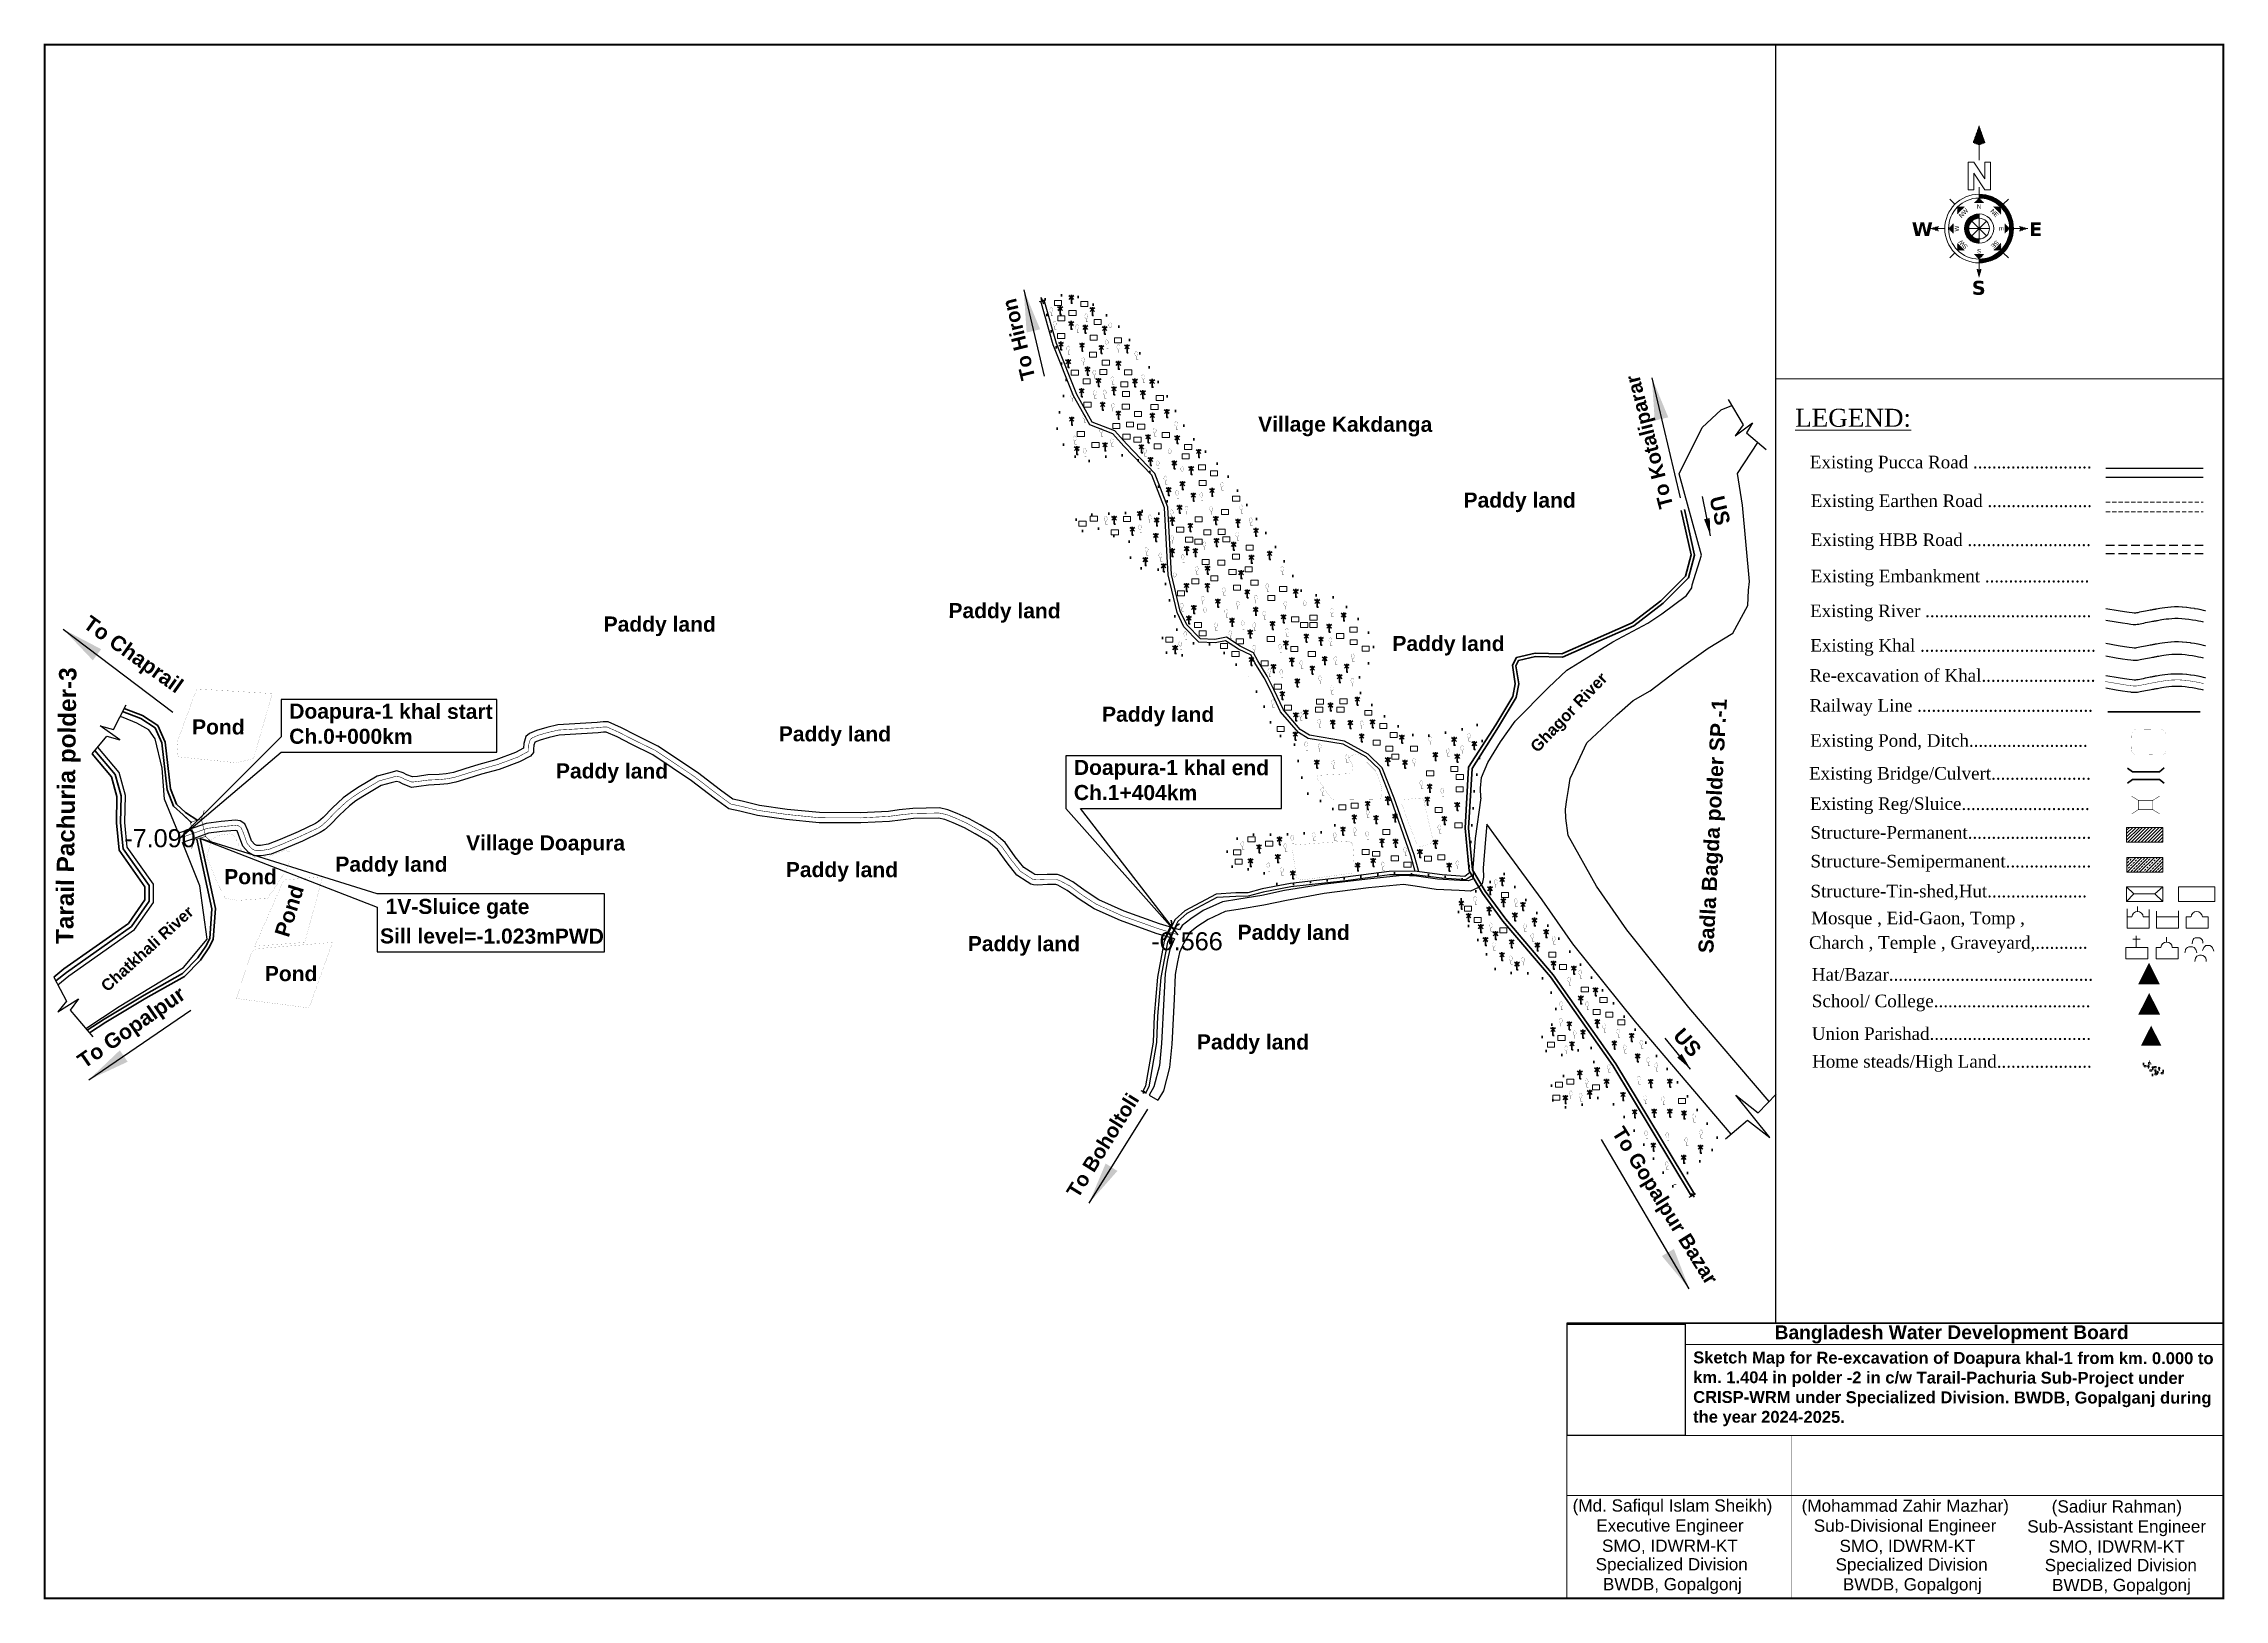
# Model space of a CAD drawing. Header units: millimetres. Extents: x 103 to 40042, y -107161 to -48.
# Drawn here: x 37464 to 40042, y -107161 to -105323 of the extents above; entities outside this region: 3.
import ezdxf
from ezdxf.enums import TextEntityAlignment as Align

# ---------------------------------------------------------------- set-up
doc = ezdxf.new("R2010")
doc.units = ezdxf.units.MM
doc.header["$MEASUREMENT"] = 0
for name, pattern in [('ACAD_ISO02W100', [15, 12, -3]), ('CENTERX2', [4, 2.5, -0.5, 0.5, -0.5]), ('DASHED', [0.75, 0.5, -0.25]), ('DASHED2', [0.375, 0.25, -0.125]), ('DOT2', [0.125, 0, -0.125]), ('HIDDENX2', [0.75, 0.5, -0.25]), ('PHANTOM2', [1.25, 0.625, -0.125, 0.125, -0.125, 0.125, -0.125])]:
    doc.linetypes.add(name, pattern=pattern)
for name, color, linetype, lineweight in [('Bazar', 97, 'Continuous', 15), ('Bridge or Culvert', 7, 'Continuous', 25), ('Church', 170, 'Continuous', 9), ('Earthan Road', 7, 'DASHED2', 9), ('Eid-Gah', 170, 'Continuous', 9), ('Existing Str', 7, 'PHANTOM2', 35), ('existing-profile', 5, 'ACAD_ISO02W100', 25), ('FRAM', 7, 'Continuous', 50), ('Graveyard', 40, 'Continuous', 9), ('HOUSE', 144, 'Continuous', 18), ('line', 10, 'Continuous', 9), ('Mosque', 170, 'Continuous', 9), ('OUTLINE', 7, 'Continuous', 15), ('p2', 32, 'Continuous', 15), ('PL', 7, 'Continuous', 15), ('Pond or Ditch', 7, 'Continuous', 9), ('PUCCA ROAD', 1, 'Continuous', 30), ('Rail Line', 14, 'TRACKS', 35), ('Temple', 170, 'Continuous', 9), ('Tomb', 170, 'Continuous', 9), ('Union', 7, 'Continuous', 15)]:
    doc.layers.add(name, color=color, linetype=linetype, lineweight=lineweight)
for name, color, linetype in [('boundary', 7, 'Continuous'), ('Earthen Emb', 42, 'Continuous'), ('Embankment', 6, 'DASHED'), ('HBB_BFS Road', 7, 'DASHED2'), ('Home Stead', 151, 'Continuous'), ('Khal', 4, 'Continuous'), ('RIVER', 150, 'Continuous'), ('TEXT', 5, 'Continuous'), ('Trees', 77, 'Continuous')]:
    doc.layers.add(name, color=color, linetype=linetype)
doc.styles.add('AR', font='arial.ttf', dxfattribs={"height": 450})
doc.styles.add('b', font='times.ttf')
doc.styles.add('LEG', font='romantic.ttf')
doc.styles.add('Romans', font='arial.ttf')
doc.styles.get("Standard").update_dxf_attribs({"font": 'arial.ttf'})
doc.styles.add('sum', font='arialbd.ttf')
doc.linetypes.add('TRACKS', pattern='A,0.15,[130,ltypeshp.shx,S=0.25,R=0,X=0,Y=0],0.15', length=0.3)
doc.dimstyles.get("Standard").update_dxf_attribs({"dimtxt": 0.18, "dimasz": 0.18, "dimexe": 0.18, "dimexo": 0.0625, "dimgap": 0.09, "dimtad": 0, "dimtih": 1, "dimtoh": 1, "dimdec": 4, "dimzin": 0, "dimdsep": 46, "dimtxsty": 'Standard', "dimblk": 'DATUMBLANK', "dimcen": 0.09, "dimadec": 0, "dimazin": 0, "dimtfac": 1, "dimtdec": 4, "dimtofl": 0, "dimtmove": 0, "dimatfit": 3, "dimfxl": 1, "dimtolj": 1, "dimtzin": 0, "dimarcsym": 0})
picture_1 = doc.add_image_def('image1.png', size_in_pixel=(204, 192))
pattern_1 = [(360, (26.19663, 31.512), (2e-14, 0.2822134), [])]
pattern_2 = [(360, (26.19663, 27.11894), (2e-14, 0.2822134), [])]
pattern_3 = [(180, (26.19663, 27.11894), (2e-14, 0.2822134), [])]
pattern_4 = [(45, (26.19663, 27.11894), (-0.199555, 0.199555), [])]
pattern_5 = [(90, (26.19663, 27.11894), (-0.2822134, 2e-14), [])]
pattern_6 = [(135, (26.19663, 27.11894), (-0.199555, -0.199555), [])]
pattern_7 = [(180, (26.19663, 27.11894), (-2e-14, -0.2822134), [])]
pattern_8 = [(225, (26.19663, 27.11894), (0.199555, -0.199555), [])]
pattern_9 = [(270, (26.19663, 27.11894), (0.2822134, -2e-14), [])]
pattern_10 = [(315, (26.19663, 27.11894), (0.199555, 0.199555), [])]

msp = doc.modelspace()

# ---------------------------------------------------------------- texts
at = {"layer": 'Embankment', "ltscale": 0.1, "char_height": 0.18, "attachment_point": 1}
for insert in [(103.2, -47.9), (103.2, -48.2), (103.4, -48.2)]:
    msp.add_mtext('\\A1;', dxfattribs=dict(at, insert=insert))
at = {"layer": 'FRAM', "linetype": 'Continuous', "lineweight": -3, "style": 'AR'}
for s, p in [('(Md. Safiqul Islam Sheikh)   ', (39398.3, -107057.4)), ('(Mohammad Zahir Mazhar)      ', (39681.9, -107057.6)), ('Executive Engineer     ', (39400.9, -107081)), ('Sub-Divisional Engineer       ', (39684.5, -107081.2)), ('SMO, IDWRM-KT     ', (39400.9, -107104.9)), ('SMO, IDWRM-KT      ', (39684.5, -107105.1)), ('Specialized Division     ', (39403, -107126.8)), ('BWDB, Gopalgonj     ', (39403.8, -107150.3)), ('Specialized Division     ', (39686.6, -107127)), ('BWDB, Gopalgonj     ', (39687.4, -107150.5))]:
    msp.add_text(s, height=14.479, dxfattribs=at).set_placement(p, align=Align.CENTER)
at = {"layer": 'FRAM', "linetype": 'Continuous', "style": 'AR'}
for s, p in [('(Sadiur Rahman)     ', (39929.2, -107058.5)), ('Sub-Assistant Engineer      ', (39931.8, -107082.1)), ('SMO, IDWRM-KT      ', (39931.8, -107105.9)), ('Specialized Division     ', (39933.9, -107127.8)), ('BWDB, Gopalgonj     ', (39934.7, -107151.3))]:
    msp.add_text(s, height=14.479, dxfattribs=at).set_placement(p, align=Align.CENTER)
at = {"layer": 'FRAM', "linetype": 'Continuous', "lineweight": -3, "char_height": 21.32, "width": 397.532, "attachment_point": 1, "style": 'AR'}
for s, insert in [('-7.090', (37559.7, -106251)), ('-0.566', (38773.8, -106372.8))]:
    msp.add_mtext(s, dxfattribs=dict(at, insert=insert))
at = {"layer": 'OUTLINE', "style": 'LEG'}
msp.add_text('%%ULEGEND:', height=21.2, dxfattribs=at).set_placement((39534.9, -105775.5))
at = {"layer": 'OUTLINE', "ltscale": 0.1, "style": 'b'}
for s, p in [('Railway Line .....................................', (39551.9, -106112.2)), (' Existing Reg/Sluice...........................', (39546.8, -106228.3)), ('Structure-Permanent..........................', (39553, -106262.3)), ('Structure-Semipermanent..................', (39553, -106296.2)), ('Structure-Tin-shed,Hut.....................', (39553, -106331.6)), ('Mosque , Eid-Gaon, Tomp ,', (39553.8, -106363.4)), ('Charch , Temple , Graveyard,........... ', (39551.3, -106392.3)), ('Home steads/High Land....................', (39554.9, -106532.8))]:
    msp.add_text(s, height=14.869, dxfattribs=at).set_placement(p)
at = {"layer": 'OUTLINE', "ltscale": 0.1, "char_height": 14.869, "width": 693.792, "attachment_point": 1, "style": 'b'}
for s, insert in [('Existing Pucca Road .........................', (39552.3, -105809.8)), ('Existing Earthen Road ......................', (39553.3, -105855.5)), ('Existing HBB Road ..........................', (39553.3, -105901.6)), ('Existing Embankment ......................', (39553.3, -105944.5)), (' Existing River ...................................', (39546.9, -105985.6)), ('Existing Khal .....................................', (39552.8, -106026.4)), ('Re-excavation of Khal........................', (39551.8, -106061.9)), (' Existing Pond, Ditch.........................', (39546.9, -106138.8)), (' Existing Bridge/Culvert.....................', (39545.7, -106177.6)), ('Hat/Bazar...........................................', (39554.6, -106415.2)), ('School/ College.................................', (39554.6, -106446.5)), ('Union Parishad..................................', (39554.6, -106485.1))]:
    msp.add_mtext(s, dxfattribs=dict(at, insert=insert))
at = {"layer": 'TEXT', "color": 7, "style": 'sum'}
msp.add_text('Bangladesh Water Development Board', height=16.243, rotation=0.0165, dxfattribs=at).set_placement((39719.9, -106853.6), align=Align.CENTER)
at = {"layer": 'TEXT', "color": 7, "attachment_point": 1, "style": 'sum'}
for s, insert, char_height, width, rotation in [('To Hiron\\P ', (38620.3, -105722), 17.09, 330.747, 103.7638), ('To Kotaliparar\\P ', (39374.5, -105873.7), 17.086, 330.747, 104.593), ('Village Kakdanga', (38900.1, -105763.4), 17.798, 344.528, 359.9073), ('Paddy land', (39142.9, -105853.2), 17.8, 344.528, 359.9073), ('US', (39450.7, -105855.6), 17.8, 344.528, 283.3494), ('To Chaprail ', (37520.2, -105997.3), 17.798, 344.528, 324.4518), ('Paddy land', (38126.4, -105999.7), 17.8, 344.528, 359.9073), ('Paddy land', (38534, -105983.8), 17.8, 344.528, 359.9073), ('Paddy land', (39058.8, -106022.6), 17.8, 344.528, 359.9073), ('Tarail Pachuria polder-3', (37478.9, -106386.5), 20.536, 397.532, 89.3336), ('Ghagor River', (39220.4, -106151.9), 13.691, 265.021, 46.2498), ('Ghagor River', (39220.4, -106151.9), 13.691, 265.021, 46.2498), ('Doapura-1 khal start\\PCh.0+000km', (37754.8, -106102.6), 17.798, 344.528, 359.9073), ('Paddy land', (38715.6, -106106.2), 17.8, 344.528, 359.9073), ('Sadla Bagda polder SP.-1', (39420.3, -106397), 17.798, 344.528, 86.913), ('Pond', (37639.9, -106121.2), 17.8, 344.528, 359.9073), ('Paddy land', (38333.5, -106129.4), 17.8, 344.528, 359.9073), ('Paddy land', (38070, -106173.2), 17.8, 344.528, 359.9073), ('Doapura-1 khal end\\PCh.1+404km', (38682.3, -106169.1), 17.798, 344.528, 359.9073), ('Village Doapura', (37963.8, -106258.1), 17.798, 344.528, 359.9073), ('Paddy land', (37809.3, -106283.4), 17.8, 344.528, 359.9073), ('Pond', (37677.9, -106298.2), 17.8, 344.528, 359.9073), ('Paddy land', (38341.8, -106289.8), 17.8, 344.528, 359.9073), ('Pond', (37737, -106374.5), 17.8, 344.528, 72.6876), ('1V-Sluice gate', (37868.7, -106333.3), 17.798, 344.528, 359.9073), ('Chatkhali River', (37530.6, -106433.9), 13.691, 265.021, 42.1565), ('Paddy land', (38875.8, -106363.9), 17.8, 344.528, 359.9073), ('Sill level=-1.023mPWD', (37862.1, -106368.2), 17.798, 344.528, 359.9073), ('Paddy land', (38556.9, -106377.3), 17.8, 344.528, 359.9073), ('Pond', (37725.9, -106412.7), 17.8, 344.528, 359.9073), ('To Gopalpur ', (37502.3, -106519.9), 17.798, 344.528, 34.8267), ('US', (39402.9, -106484.1), 17.8, 344.528, 311.0281), ('Paddy land', (38827.7, -106493.4), 17.8, 344.528, 359.9073), ('To Boholtoli ', (38672.5, -106679.3), 17.086, 330.747, 58.2396), ('To Gopalpur Bazar ', (39332.3, -106600.4), 17.086, 330.747, 301.7638), ('Sketch Map for Re-excavation of Doapura khal-1 from km. 0.000 to km. 1.404 in polder -2 in c/w Tarail-Pachuria Sub-Project under CRISP-WRM under Specialized Division. BWDB, Gopalganj during the year 2024-2025.', (39414.4, -106868.2), 14, 619.76, 359.9073)]:
    msp.add_mtext(s, dxfattribs=dict(at, insert=insert, char_height=char_height, width=width, rotation=rotation))

# ---------------------------------------------------------------- blocks, each defined once
blk = doc.blocks.new('A$C7FEE66E4')
at = {"layer": 'Trees', "linetype": 'Continuous', "const_width": 0.000142}
blk.add_lwpolyline([(0, 0, 0.606435), (0, 0.0049, 0.606435)], format="xyb", close=True, dxfattribs=at)
at = {"layer": 'Trees', "linetype": 'Continuous', "const_width": 0.000252}
for points in [[(0, 0), (0, -0.0029)], [(0, -0.0029), (0.0017, -0.0029)]]:
    blk.add_lwpolyline(points, dxfattribs=at)
blk = doc.blocks.new('A$C01DB3217')
at = {"layer": 'Trees', "color": 1, "lineweight": 30}
blk.add_lwpolyline([(0, 0.0028), (0, -0.0071), (0.0015, -0.0071)], dxfattribs=at)
for centre, start, end in [((-0.012, -0.0154), 41.2491, 62.6782), ((0.012, -0.0154), 117.3218, 138.7509)]:
    blk.add_arc(centre, 0.0195, start, end, dxfattribs=at)
blk = doc.blocks.new('A$C3B865840')
at = {"layer": 'Bridge or Culvert', "color": 7, "linetype": 'Continuous', "lineweight": 30}
for points in [[(0, 44), (14, 33), (91, 33), (105, 44)], [(0, 0), (14, 11), (91, 11), (105, 0)]]:
    blk.add_lwpolyline(points, dxfattribs=at)
blk = doc.blocks.new('A$C3E516E70')
at = {"layer": 'Existing Str', "linetype": 'Continuous', "const_width": 1.25}
for points in [[(0.3, 51.6), (19.6, 39.6), (61.5, 39.6), (80.8, 51.6)], [(0.3, 0.5), (19.6, 12.6), (61.5, 12.6), (80.8, 0.5)], [(19.6, 12.6), (19.6, 39.6)], [(61.5, 12.6), (61.5, 39.6)]]:
    blk.add_lwpolyline(points, dxfattribs=at)
blk = doc.blocks.new('A$C5FE22593')
h = blk.add_hatch()
h.set_pattern_fill('_USER', color=11, scale=0.282213, style=0, pattern_type=0)
h.set_pattern_definition(pattern_1)
h.paths.add_polyline_path([(26.2, 66.79), (23.84, 60.2), (26.2, 59.26), (28.55, 60.2)])
h = blk.add_hatch()
h.set_pattern_fill('_USER', color=11, scale=0.282213, style=0, pattern_type=0)
h.set_pattern_definition(pattern_1)
h.paths.add_polyline_path([(26.2, 66.79), (23.84, 60.2), (26.2, 59.26), (28.55, 60.2)])
h = blk.add_hatch()
h.set_pattern_fill('_USER', color=11, scale=0.282213, style=0, pattern_type=0)
h.set_pattern_definition(pattern_1)
h.paths.add_polyline_path([(26.2, 66.79), (23.84, 60.2), (26.2, 59.26), (28.55, 60.2)])
h = blk.add_hatch()
h.set_pattern_fill('_USER', color=11, scale=0.282213, style=0, pattern_type=0)
h.set_pattern_definition(pattern_1)
h.paths.add_polyline_path([(26.2, 66.79), (23.84, 60.2), (26.2, 59.26), (28.55, 60.2)])
h = blk.add_hatch()
h.set_pattern_fill('_USER', color=11, scale=0.282213, angle=135, style=0, pattern_type=0)
h.set_pattern_definition(pattern_6)
h.paths.add_polyline_path([(20.54, 35.43), (17.88, 35.43), (17.88, 32.77)])
h = blk.add_hatch()
h.set_pattern_fill('_USER', color=11, scale=0.282213, angle=135, style=0, pattern_type=0)
h.set_pattern_definition(pattern_6)
h.paths.add_polyline_path([(20.54, 35.43), (17.88, 35.43), (17.88, 32.77)])
h = blk.add_hatch()
h.set_pattern_fill('_USER', color=11, scale=0.282213, angle=135, style=0, pattern_type=0)
h.set_pattern_definition(pattern_6)
h.paths.add_polyline_path([(20.54, 35.43), (17.88, 35.43), (17.88, 32.77)])
h = blk.add_hatch()
h.set_pattern_fill('_USER', color=11, scale=0.282213, angle=135, style=0, pattern_type=0)
h.set_pattern_definition(pattern_6)
h.paths.add_polyline_path([(20.54, 35.43), (17.88, 35.43), (17.88, 32.77)])
h = blk.add_hatch(color=11)
h.paths.add_polyline_path([(26.2, 15.36), (26.2, 13.92, 1), (26.2, 40.32), (26.2, 38.88, -1)])
h.paths.add_polyline_path([(26.2, 31.11), (26.2, 32.76, 1), (26.2, 21.47), (26.2, 23.13, -1)])
h = blk.add_hatch(color=11)
h.paths.add_polyline_path([(26.2, 15.36), (26.2, 13.92, 1), (26.2, 40.32), (26.2, 38.88, -1)])
h.paths.add_polyline_path([(26.2, 31.11), (26.2, 32.76, 1), (26.2, 21.47), (26.2, 23.13, -1)])
h = blk.add_hatch(color=11)
h.paths.add_polyline_path([(26.2, 15.36), (26.2, 13.92, 1), (26.2, 40.32), (26.2, 38.88, -1)])
h.paths.add_polyline_path([(26.2, 31.11), (26.2, 32.76, 1), (26.2, 21.47), (26.2, 23.13, -1)])
h = blk.add_hatch(color=11)
h.paths.add_polyline_path([(26.2, 15.36), (26.2, 13.92, 1), (26.2, 40.32), (26.2, 38.88, -1)])
h.paths.add_polyline_path([(26.2, 31.11), (26.2, 32.76, 1), (26.2, 21.47), (26.2, 23.13, -1)])
h = blk.add_hatch()
h.set_pattern_fill('_USER', color=11, scale=0.282213, angle=90, style=0, pattern_type=0)
h.set_pattern_definition(pattern_5)
h.paths.add_polyline_path([(28.08, 37), (26.2, 38.88), (24.32, 37)])
h = blk.add_hatch()
h.set_pattern_fill('_USER', color=11, scale=0.282213, angle=90, style=0, pattern_type=0)
h.set_pattern_definition(pattern_5)
h.paths.add_polyline_path([(28.08, 37), (26.2, 38.88), (24.32, 37)])
h = blk.add_hatch()
h.set_pattern_fill('_USER', color=11, scale=0.282213, angle=90, style=0, pattern_type=0)
h.set_pattern_definition(pattern_5)
h.paths.add_polyline_path([(28.08, 37), (26.2, 38.88), (24.32, 37)])
h = blk.add_hatch()
h.set_pattern_fill('_USER', color=11, scale=0.282213, angle=90, style=0, pattern_type=0)
h.set_pattern_definition(pattern_5)
h.paths.add_polyline_path([(28.08, 37), (26.2, 38.88), (24.32, 37)])
h = blk.add_hatch()
h.set_pattern_fill('_USER', color=11, scale=0.282213, style=0, pattern_type=0)
h.set_pattern_definition(pattern_2)
h.paths.add_polyline_path([(39.4, 27.12, 0.414214), (26.2, 40.32), (26.2, 38.88, -0.414214), (37.96, 27.12, -0.414214), (26.2, 15.36), (26.2, 13.92, 0.414214)])
h = blk.add_hatch()
h.set_pattern_fill('_USER', color=11, scale=0.282213, style=0, pattern_type=0)
h.set_pattern_definition(pattern_2)
h.paths.add_polyline_path([(39.4, 27.12, 0.414214), (26.2, 40.32), (26.2, 38.88, -0.414214), (37.96, 27.12, -0.414214), (26.2, 15.36), (26.2, 13.92, 0.414214)])
h = blk.add_hatch()
h.set_pattern_fill('_USER', color=11, scale=0.282213, style=0, pattern_type=0)
h.set_pattern_definition(pattern_2)
h.paths.add_polyline_path([(39.4, 27.12, 0.414214), (26.2, 40.32), (26.2, 38.88, -0.414214), (37.96, 27.12, -0.414214), (26.2, 15.36), (26.2, 13.92, 0.414214)])
h = blk.add_hatch()
h.set_pattern_fill('_USER', color=11, scale=0.282213, style=0, pattern_type=0)
h.set_pattern_definition(pattern_2)
h.paths.add_polyline_path([(39.4, 27.12, 0.414214), (26.2, 40.32), (26.2, 38.88, -0.414214), (37.96, 27.12, -0.414214), (26.2, 15.36), (26.2, 13.92, 0.414214)])
h = blk.add_hatch()
h.set_pattern_fill('_USER', color=11, scale=0.282213, angle=45, style=0, pattern_type=0)
h.set_pattern_definition(pattern_4)
h.paths.add_polyline_path([(34.51, 32.77), (34.51, 35.43), (31.85, 35.43)])
h = blk.add_hatch()
h.set_pattern_fill('_USER', color=11, scale=0.282213, angle=45, style=0, pattern_type=0)
h.set_pattern_definition(pattern_4)
h.paths.add_polyline_path([(34.51, 32.77), (34.51, 35.43), (31.85, 35.43)])
h = blk.add_hatch()
h.set_pattern_fill('_USER', color=11, scale=0.282213, angle=45, style=0, pattern_type=0)
h.set_pattern_definition(pattern_4)
h.paths.add_polyline_path([(34.51, 32.77), (34.51, 35.43), (31.85, 35.43)])
h = blk.add_hatch()
h.set_pattern_fill('_USER', color=11, scale=0.282213, angle=45, style=0, pattern_type=0)
h.set_pattern_definition(pattern_4)
h.paths.add_polyline_path([(34.51, 32.77), (34.51, 35.43), (31.85, 35.43)])
h = blk.add_hatch()
h.set_pattern_fill('_USER', color=11, scale=0.282213, style=0, pattern_type=0)
h.set_pattern_definition(pattern_3)
h.paths.add_polyline_path([(10.67, 26.18), (10.2, 27.12), (10.67, 28.06), (7.38, 27.12)])
h = blk.add_hatch()
h.set_pattern_fill('_USER', color=11, scale=0.282213, style=0, pattern_type=0)
h.set_pattern_definition(pattern_3)
h.paths.add_polyline_path([(10.67, 26.18), (10.2, 27.12), (10.67, 28.06), (7.38, 27.12)])
h = blk.add_hatch()
h.set_pattern_fill('_USER', color=11, scale=0.282213, style=0, pattern_type=0)
h.set_pattern_definition(pattern_3)
h.paths.add_polyline_path([(10.67, 26.18), (10.2, 27.12), (10.67, 28.06), (7.38, 27.12)])
h = blk.add_hatch()
h.set_pattern_fill('_USER', color=11, scale=0.282213, style=0, pattern_type=0)
h.set_pattern_definition(pattern_3)
h.paths.add_polyline_path([(10.67, 26.18), (10.2, 27.12), (10.67, 28.06), (7.38, 27.12)])
h = blk.add_hatch()
h.set_pattern_fill('_USER', color=11, scale=0.282213, angle=180, style=0, pattern_type=0)
h.set_pattern_definition(pattern_7)
h.paths.add_polyline_path([(16.32, 29), (14.44, 27.12), (16.32, 25.24)])
h = blk.add_hatch()
h.set_pattern_fill('_USER', color=11, scale=0.282213, angle=180, style=0, pattern_type=0)
h.set_pattern_definition(pattern_7)
h.paths.add_polyline_path([(16.32, 29), (14.44, 27.12), (16.32, 25.24)])
h = blk.add_hatch()
h.set_pattern_fill('_USER', color=11, scale=0.282213, angle=180, style=0, pattern_type=0)
h.set_pattern_definition(pattern_7)
h.paths.add_polyline_path([(16.32, 29), (14.44, 27.12), (16.32, 25.24)])
h = blk.add_hatch()
h.set_pattern_fill('_USER', color=11, scale=0.282213, angle=180, style=0, pattern_type=0)
h.set_pattern_definition(pattern_7)
h.paths.add_polyline_path([(16.32, 29), (14.44, 27.12), (16.32, 25.24)])
h = blk.add_hatch()
h.set_pattern_fill('_USER', color=11, scale=0.282213, style=0, pattern_type=0)
h.set_pattern_definition(pattern_2)
h.paths.add_polyline_path([(26.2, 31.11), (26.2, 32.76, 0.414214), (20.55, 27.12, 0.414214), (26.2, 21.47), (26.2, 23.13, -0.414214), (22.21, 27.12, -0.414214)])
h = blk.add_hatch()
h.set_pattern_fill('_USER', color=11, scale=0.282213, style=0, pattern_type=0)
h.set_pattern_definition(pattern_2)
h.paths.add_polyline_path([(26.2, 31.11), (26.2, 32.76, 0.414214), (20.55, 27.12, 0.414214), (26.2, 21.47), (26.2, 23.13, -0.414214), (22.21, 27.12, -0.414214)])
h = blk.add_hatch()
h.set_pattern_fill('_USER', color=11, scale=0.282213, style=0, pattern_type=0)
h.set_pattern_definition(pattern_2)
h.paths.add_polyline_path([(26.2, 31.11), (26.2, 32.76, 0.414214), (20.55, 27.12, 0.414214), (26.2, 21.47), (26.2, 23.13, -0.414214), (22.21, 27.12, -0.414214)])
h = blk.add_hatch()
h.set_pattern_fill('_USER', color=11, scale=0.282213, style=0, pattern_type=0)
h.set_pattern_definition(pattern_2)
h.paths.add_polyline_path([(26.2, 31.11), (26.2, 32.76, 0.414214), (20.55, 27.12, 0.414214), (26.2, 21.47), (26.2, 23.13, -0.414214), (22.21, 27.12, -0.414214)])
h = blk.add_hatch()
h.set_pattern_fill('_USER', color=11, scale=0.282213, style=0, pattern_type=0)
h.set_pattern_definition(pattern_2)
h.paths.add_polyline_path([(36.07, 29), (36.07, 25.24), (37.96, 27.12)])
h = blk.add_hatch()
h.set_pattern_fill('_USER', color=11, scale=0.282213, style=0, pattern_type=0)
h.set_pattern_definition(pattern_2)
h.paths.add_polyline_path([(36.07, 29), (36.07, 25.24), (37.96, 27.12)])
h = blk.add_hatch()
h.set_pattern_fill('_USER', color=11, scale=0.282213, style=0, pattern_type=0)
h.set_pattern_definition(pattern_2)
h.paths.add_polyline_path([(36.07, 29), (36.07, 25.24), (37.96, 27.12)])
h = blk.add_hatch()
h.set_pattern_fill('_USER', color=11, scale=0.282213, style=0, pattern_type=0)
h.set_pattern_definition(pattern_2)
h.paths.add_polyline_path([(36.07, 29), (36.07, 25.24), (37.96, 27.12)])
h = blk.add_hatch()
h.set_pattern_fill('_USER', color=11, scale=0.282213, style=0, pattern_type=0)
h.set_pattern_definition(pattern_2)
h.paths.add_polyline_path([(45.01, 27.12), (41.72, 28.06), (42.19, 27.12), (41.72, 26.18)])
h = blk.add_hatch()
h.set_pattern_fill('_USER', color=11, scale=0.282213, style=0, pattern_type=0)
h.set_pattern_definition(pattern_2)
h.paths.add_polyline_path([(45.01, 27.12), (41.72, 28.06), (42.19, 27.12), (41.72, 26.18)])
h = blk.add_hatch()
h.set_pattern_fill('_USER', color=11, scale=0.282213, style=0, pattern_type=0)
h.set_pattern_definition(pattern_2)
h.paths.add_polyline_path([(45.01, 27.12), (41.72, 28.06), (42.19, 27.12), (41.72, 26.18)])
h = blk.add_hatch()
h.set_pattern_fill('_USER', color=11, scale=0.282213, style=0, pattern_type=0)
h.set_pattern_definition(pattern_2)
h.paths.add_polyline_path([(45.01, 27.12), (41.72, 28.06), (42.19, 27.12), (41.72, 26.18)])
h = blk.add_hatch()
h.set_pattern_fill('_USER', color=11, scale=0.282213, angle=-135, style=0, pattern_type=0)
h.set_pattern_definition(pattern_8)
h.paths.add_polyline_path([(17.88, 21.46), (17.88, 18.8), (20.54, 18.8)])
h = blk.add_hatch()
h.set_pattern_fill('_USER', color=11, scale=0.282213, angle=-135, style=0, pattern_type=0)
h.set_pattern_definition(pattern_8)
h.paths.add_polyline_path([(17.88, 21.46), (17.88, 18.8), (20.54, 18.8)])
h = blk.add_hatch()
h.set_pattern_fill('_USER', color=11, scale=0.282213, angle=-135, style=0, pattern_type=0)
h.set_pattern_definition(pattern_8)
h.paths.add_polyline_path([(17.88, 21.46), (17.88, 18.8), (20.54, 18.8)])
h = blk.add_hatch()
h.set_pattern_fill('_USER', color=11, scale=0.282213, angle=-135, style=0, pattern_type=0)
h.set_pattern_definition(pattern_8)
h.paths.add_polyline_path([(17.88, 21.46), (17.88, 18.8), (20.54, 18.8)])
h = blk.add_hatch()
h.set_pattern_fill('_USER', color=11, scale=0.282213, angle=-90, style=0, pattern_type=0)
h.set_pattern_definition(pattern_9)
h.paths.add_polyline_path([(24.32, 17.24), (26.2, 15.36), (28.08, 17.24)])
h = blk.add_hatch()
h.set_pattern_fill('_USER', color=11, scale=0.282213, angle=-90, style=0, pattern_type=0)
h.set_pattern_definition(pattern_9)
h.paths.add_polyline_path([(24.32, 17.24), (26.2, 15.36), (28.08, 17.24)])
h = blk.add_hatch()
h.set_pattern_fill('_USER', color=11, scale=0.282213, angle=-90, style=0, pattern_type=0)
h.set_pattern_definition(pattern_9)
h.paths.add_polyline_path([(24.32, 17.24), (26.2, 15.36), (28.08, 17.24)])
h = blk.add_hatch()
h.set_pattern_fill('_USER', color=11, scale=0.282213, angle=-90, style=0, pattern_type=0)
h.set_pattern_definition(pattern_9)
h.paths.add_polyline_path([(24.32, 17.24), (26.2, 15.36), (28.08, 17.24)])
h = blk.add_hatch()
h.set_pattern_fill('_USER', color=11, scale=0.282213, angle=-45, style=0, pattern_type=0)
h.set_pattern_definition(pattern_10)
h.paths.add_polyline_path([(31.85, 18.8), (34.51, 18.8), (34.51, 21.46)])
h = blk.add_hatch()
h.set_pattern_fill('_USER', color=11, scale=0.282213, angle=-45, style=0, pattern_type=0)
h.set_pattern_definition(pattern_10)
h.paths.add_polyline_path([(31.85, 18.8), (34.51, 18.8), (34.51, 21.46)])
h = blk.add_hatch()
h.set_pattern_fill('_USER', color=11, scale=0.282213, angle=-45, style=0, pattern_type=0)
h.set_pattern_definition(pattern_10)
h.paths.add_polyline_path([(31.85, 18.8), (34.51, 18.8), (34.51, 21.46)])
h = blk.add_hatch()
h.set_pattern_fill('_USER', color=11, scale=0.282213, angle=-45, style=0, pattern_type=0)
h.set_pattern_definition(pattern_10)
h.paths.add_polyline_path([(31.85, 18.8), (34.51, 18.8), (34.51, 21.46)])
h = blk.add_hatch()
h.set_pattern_fill('_USER', color=11, scale=0.282213, style=0, pattern_type=0)
h.set_pattern_definition(pattern_2)
h.paths.add_polyline_path([(27.14, 11.6), (26.2, 11.13), (25.26, 11.6), (26.2, 8.3)])
h = blk.add_hatch()
h.set_pattern_fill('_USER', color=11, scale=0.282213, style=0, pattern_type=0)
h.set_pattern_definition(pattern_2)
h.paths.add_polyline_path([(27.14, 11.6), (26.2, 11.13), (25.26, 11.6), (26.2, 8.3)])
h = blk.add_hatch()
h.set_pattern_fill('_USER', color=11, scale=0.282213, style=0, pattern_type=0)
h.set_pattern_definition(pattern_2)
h.paths.add_polyline_path([(27.14, 11.6), (26.2, 11.13), (25.26, 11.6), (26.2, 8.3)])
h = blk.add_hatch()
h.set_pattern_fill('_USER', color=11, scale=0.282213, style=0, pattern_type=0)
h.set_pattern_definition(pattern_2)
h.paths.add_polyline_path([(27.14, 11.6), (26.2, 11.13), (25.26, 11.6), (26.2, 8.3)])
at = {"color": 11}
for p, q in [((26.2, 53.5), (26.2, 59.26)), ((26.2, 53.5), (26.2, 59.26)), ((26.2, 53.5), (26.2, 59.26)), ((26.2, 53.5), (26.2, 59.26)), ((26.2, 40.32), (26.2, 43.11)), ((26.2, 40.32), (26.2, 43.11)), ((26.2, 40.32), (26.2, 43.11)), ((26.2, 40.32), (26.2, 43.11)), ((16.86, 36.46), (14.89, 38.43)), ((16.86, 36.46), (14.89, 38.43)), ((16.86, 36.46), (14.89, 38.43)), ((16.86, 36.46), (14.89, 38.43)), ((26.2, 40.32), (26.2, 38.88)), ((26.2, 40.32), (26.2, 38.88)), ((26.2, 40.32), (26.2, 38.88)), ((26.2, 40.32), (26.2, 38.88)), ((35.53, 36.46), (37.5, 38.43)), ((35.53, 36.46), (37.5, 38.43)), ((35.53, 36.46), (37.5, 38.43)), ((35.53, 36.46), (37.5, 38.43)), ((12.99, 27.12), (10.2, 27.12)), ((12.99, 27.12), (10.2, 27.12)), ((12.99, 27.12), (10.2, 27.12)), ((12.99, 27.12), (10.2, 27.12)), ((22.21, 27.12), (30.19, 27.12)), ((30.19, 27.12), (22.21, 27.12)), ((22.21, 27.12), (30.19, 27.12)), ((30.19, 27.12), (22.21, 27.12)), ((22.21, 27.12), (30.19, 27.12)), ((30.19, 27.12), (22.21, 27.12)), ((22.21, 27.12), (30.19, 27.12)), ((30.19, 27.12), (22.21, 27.12)), ((23.37, 24.3), (29.02, 29.94)), ((29.02, 24.3), (23.37, 29.94)), ((29.02, 29.94), (23.37, 24.3)), ((23.37, 29.94), (29.02, 24.3)), ((23.37, 24.3), (29.02, 29.94)), ((29.02, 24.3), (23.37, 29.94)), ((29.02, 29.94), (23.37, 24.3)), ((23.37, 29.94), (29.02, 24.3)), ((23.37, 24.3), (29.02, 29.94)), ((29.02, 24.3), (23.37, 29.94)), ((29.02, 29.94), (23.37, 24.3)), ((23.37, 29.94), (29.02, 24.3)), ((23.37, 24.3), (29.02, 29.94)), ((29.02, 24.3), (23.37, 29.94)), ((29.02, 29.94), (23.37, 24.3)), ((23.37, 29.94), (29.02, 24.3)), ((26.2, 31.11), (26.2, 32.76)), ((26.2, 31.11), (26.2, 32.76)), ((26.2, 31.11), (26.2, 32.76)), ((26.2, 31.11), (26.2, 32.76)), ((26.2, 23.13), (26.2, 31.11)), ((26.2, 31.11), (26.2, 23.13)), ((26.2, 23.13), (26.2, 31.11)), ((26.2, 31.11), (26.2, 23.13)), ((26.2, 23.13), (26.2, 31.11)), ((26.2, 31.11), (26.2, 23.13)), ((26.2, 23.13), (26.2, 31.11)), ((26.2, 31.11), (26.2, 23.13)), ((39.4, 27.12), (42.19, 27.12)), ((39.4, 27.12), (42.19, 27.12)), ((39.4, 27.12), (42.19, 27.12)), ((39.4, 27.12), (42.19, 27.12)), ((16.86, 17.78), (14.89, 15.81)), ((16.86, 17.78), (14.89, 15.81)), ((16.86, 17.78), (14.89, 15.81)), ((16.86, 17.78), (14.89, 15.81)), ((26.2, 23.13), (26.2, 21.47)), ((26.2, 23.13), (26.2, 21.47)), ((26.2, 23.13), (26.2, 21.47)), ((26.2, 23.13), (26.2, 21.47)), ((35.53, 17.78), (37.5, 15.81)), ((35.53, 17.78), (37.5, 15.81)), ((35.53, 17.78), (37.5, 15.81)), ((35.53, 17.78), (37.5, 15.81)), ((26.2, 13.92), (26.2, 15.36)), ((26.2, 13.92), (26.2, 15.36)), ((26.2, 13.92), (26.2, 15.36)), ((26.2, 13.92), (26.2, 15.36)), ((26.2, 13.92), (26.2, 11.13)), ((26.2, 13.92), (26.2, 11.13)), ((26.2, 13.92), (26.2, 11.13)), ((26.2, 13.92), (26.2, 11.13))]:
    blk.add_line(p, q, dxfattribs=at)
at = {"color": 1}
for p, q in [((22.03, 52.68), (24.16, 52.68)), ((22.03, 42.01), (22.03, 52.68)), ((22.03, 52.68), (24.16, 52.68)), ((22.03, 42.01), (22.03, 52.68)), ((22.03, 52.68), (24.16, 52.68)), ((22.03, 42.01), (22.03, 52.68)), ((22.03, 52.68), (24.16, 52.68)), ((22.03, 42.01), (22.03, 52.68)), ((24.16, 52.68), (28.43, 46.28)), ((24.16, 52.68), (28.43, 46.28)), ((24.16, 52.68), (28.43, 46.28)), ((24.16, 52.68), (28.43, 46.28)), ((28.43, 52.68), (30.56, 52.68)), ((28.43, 46.28), (28.43, 52.68)), ((28.43, 52.68), (30.56, 52.68)), ((28.43, 46.28), (28.43, 52.68)), ((28.43, 52.68), (30.56, 52.68)), ((28.43, 46.28), (28.43, 52.68)), ((28.43, 52.68), (30.56, 52.68)), ((28.43, 46.28), (28.43, 52.68)), ((30.56, 52.68), (30.56, 42.01)), ((30.56, 52.68), (30.56, 42.01)), ((30.56, 52.68), (30.56, 42.01)), ((30.56, 52.68), (30.56, 42.01)), ((24.16, 42.01), (22.03, 42.01)), ((24.16, 42.01), (22.03, 42.01)), ((24.16, 42.01), (22.03, 42.01)), ((24.16, 42.01), (22.03, 42.01)), ((24.16, 48.41), (24.16, 42.01)), ((28.43, 42.01), (24.16, 48.41)), ((24.16, 48.41), (24.16, 42.01)), ((28.43, 42.01), (24.16, 48.41)), ((24.16, 48.41), (24.16, 42.01)), ((28.43, 42.01), (24.16, 48.41)), ((24.16, 48.41), (24.16, 42.01)), ((28.43, 42.01), (24.16, 48.41)), ((30.56, 42.01), (28.43, 42.01)), ((30.56, 42.01), (28.43, 42.01)), ((30.56, 42.01), (28.43, 42.01)), ((30.56, 42.01), (28.43, 42.01))]:
    blk.add_line(p, q, dxfattribs=at)
at = {"color": 11}
for radius in [13.2, 13.2, 13.2, 13.2, 11.76, 11.76, 11.76, 11.76, 5.64, 5.64, 5.64, 5.64, 3.99, 3.99, 3.99, 3.99]:
    blk.add_circle((26.2, 27.12), radius, dxfattribs=at)
for points in [[(26.2, 66.79), (23.84, 60.2), (26.2, 59.26)], [(26.2, 66.79), (23.84, 60.2), (26.2, 59.26)], [(26.2, 66.79), (23.84, 60.2), (26.2, 59.26)], [(26.2, 66.79), (23.84, 60.2), (26.2, 59.26)], [(26.2, 59.26), (28.55, 60.2), (26.2, 66.79)], [(26.2, 59.26), (28.55, 60.2), (26.2, 66.79)], [(26.2, 59.26), (28.55, 60.2), (26.2, 66.79)], [(26.2, 59.26), (28.55, 60.2), (26.2, 66.79)], [(17.88, 35.43), (20.54, 35.43), (17.88, 32.77)], [(17.88, 35.43), (20.54, 35.43), (17.88, 32.77)], [(17.88, 35.43), (20.54, 35.43), (17.88, 32.77)], [(17.88, 35.43), (20.54, 35.43), (17.88, 32.77)], [(26.2, 38.88), (28.08, 37), (24.32, 37)], [(26.2, 38.88), (28.08, 37), (24.32, 37)], [(26.2, 38.88), (28.08, 37), (24.32, 37)], [(26.2, 38.88), (28.08, 37), (24.32, 37)], [(34.51, 35.43), (34.51, 32.77), (31.85, 35.43)], [(34.51, 35.43), (34.51, 32.77), (31.85, 35.43)], [(34.51, 35.43), (34.51, 32.77), (31.85, 35.43)], [(34.51, 35.43), (34.51, 32.77), (31.85, 35.43)], [(7.38, 27.12), (10.67, 28.06), (10.2, 27.12)], [(7.38, 27.12), (10.67, 28.06), (10.2, 27.12)], [(7.38, 27.12), (10.67, 28.06), (10.2, 27.12)], [(7.38, 27.12), (10.67, 28.06), (10.2, 27.12)], [(10.67, 26.18), (10.2, 27.12), (7.38, 27.12)], [(10.67, 26.18), (10.2, 27.12), (7.38, 27.12)], [(10.67, 26.18), (10.2, 27.12), (7.38, 27.12)], [(10.67, 26.18), (10.2, 27.12), (7.38, 27.12)], [(14.44, 27.12), (16.32, 29), (16.32, 25.24)], [(14.44, 27.12), (16.32, 29), (16.32, 25.24)], [(14.44, 27.12), (16.32, 29), (16.32, 25.24)], [(14.44, 27.12), (16.32, 29), (16.32, 25.24)], [(37.96, 27.12), (36.07, 25.24), (36.07, 29)], [(37.96, 27.12), (36.07, 25.24), (36.07, 29)], [(37.96, 27.12), (36.07, 25.24), (36.07, 29)], [(37.96, 27.12), (36.07, 25.24), (36.07, 29)], [(41.72, 28.06), (42.19, 27.12), (45.01, 27.12)], [(41.72, 28.06), (42.19, 27.12), (45.01, 27.12)], [(41.72, 28.06), (42.19, 27.12), (45.01, 27.12)], [(41.72, 28.06), (42.19, 27.12), (45.01, 27.12)], [(45.01, 27.12), (41.72, 26.18), (42.19, 27.12)], [(45.01, 27.12), (41.72, 26.18), (42.19, 27.12)], [(45.01, 27.12), (41.72, 26.18), (42.19, 27.12)], [(45.01, 27.12), (41.72, 26.18), (42.19, 27.12)], [(17.88, 18.8), (17.88, 21.46), (20.54, 18.8)], [(17.88, 18.8), (17.88, 21.46), (20.54, 18.8)], [(17.88, 18.8), (17.88, 21.46), (20.54, 18.8)], [(17.88, 18.8), (17.88, 21.46), (20.54, 18.8)], [(26.2, 15.36), (24.32, 17.24), (28.08, 17.24)], [(26.2, 15.36), (24.32, 17.24), (28.08, 17.24)], [(26.2, 15.36), (24.32, 17.24), (28.08, 17.24)], [(26.2, 15.36), (24.32, 17.24), (28.08, 17.24)], [(34.51, 18.8), (31.85, 18.8), (34.51, 21.46)], [(34.51, 18.8), (31.85, 18.8), (34.51, 21.46)], [(34.51, 18.8), (31.85, 18.8), (34.51, 21.46)], [(34.51, 18.8), (31.85, 18.8), (34.51, 21.46)], [(26.2, 8.3), (25.26, 11.6), (26.2, 11.13)], [(26.2, 8.3), (25.26, 11.6), (26.2, 11.13)], [(26.2, 8.3), (25.26, 11.6), (26.2, 11.13)], [(26.2, 8.3), (25.26, 11.6), (26.2, 11.13)], [(27.14, 11.6), (26.2, 11.13), (26.2, 8.3)], [(27.14, 11.6), (26.2, 11.13), (26.2, 8.3)], [(27.14, 11.6), (26.2, 11.13), (26.2, 8.3)], [(27.14, 11.6), (26.2, 11.13), (26.2, 8.3)]]:
    blk.add_solid(points, dxfattribs=at)
at = {"color": 11, "style": 'Romans'}
for s, height, rotation, p in [('NW', 1.693, 45, (20.81, 32.51)), ('NW', 1.693, 45, (20.81, 32.51)), ('NW', 1.693, 45, (20.81, 32.51)), ('NW', 1.693, 45, (20.81, 32.51)), ('NE', 1.693, 315, (31.57, 32.5)), ('NE', 1.693, 315, (31.57, 32.5)), ('NE', 1.693, 315, (31.57, 32.5)), ('NE', 1.693, 315, (31.57, 32.5)), ('W', 1.69, 90, (18.48, 27.11)), ('W', 1.69, 90, (18.48, 27.11)), ('W', 1.69, 90, (18.48, 27.11)), ('W', 1.69, 90, (18.48, 27.11)), ('E', 1.69, 270, (33.89, 27.05)), ('E', 1.69, 270, (33.89, 27.05)), ('E', 1.69, 270, (33.89, 27.05)), ('E', 1.69, 270, (33.89, 27.05)), ('SW', 1.693, 135, (20.67, 21.59)), ('SW', 1.693, 135, (20.67, 21.59)), ('SW', 1.693, 135, (20.67, 21.59)), ('SW', 1.693, 135, (20.67, 21.59)), ('SE', 1.693, 225, (31.7, 21.6)), ('SE', 1.693, 225, (31.7, 21.6)), ('SE', 1.693, 225, (31.7, 21.6)), ('SE', 1.693, 225, (31.7, 21.6))]:
    blk.add_text(s, height=height, rotation=rotation, dxfattribs=at).set_placement(p, align=Align.CENTER)
for s, p in [('N', (26.2, 34.74)), ('N', (26.2, 34.74)), ('N', (26.2, 34.74)), ('N', (26.2, 34.74)), ('S', (26.19, 17.56)), ('S', (26.19, 17.56)), ('S', (26.19, 17.56)), ('S', (26.19, 17.56))]:
    blk.add_text(s, height=1.69, dxfattribs=at).set_placement(p, align=Align.CENTER)
at = {"layer": 'p2', "color": 1, "char_height": 5.3676, "attachment_point": 5}
for s, insert in [('{\\fVerdana|b1|i0|c0|p34;W}', (4.33, 26.9)), ('{\\fVerdana|b1|i0|c0|p34;W}', (4.33, 26.9)), ('{\\fVerdana|b1|i0|c0|p34;W}', (4.33, 26.9)), ('{\\fVerdana|b1|i0|c0|p34;W}', (4.33, 26.9)), ('{\\fVerdana|b1|i0|c0|p34;E}', (47.97, 26.9)), ('{\\fVerdana|b1|i0|c0|p34;E}', (47.97, 26.9)), ('{\\fVerdana|b1|i0|c0|p34;E}', (47.97, 26.9)), ('{\\fVerdana|b1|i0|c0|p34;E}', (47.97, 26.9)), ('{\\fVerdana|b1|i0|c0|p34;S}', (26.07, 4.27)), ('{\\fVerdana|b1|i0|c0|p34;S}', (26.07, 4.27)), ('{\\fVerdana|b1|i0|c0|p34;S}', (26.07, 4.27)), ('{\\fVerdana|b1|i0|c0|p34;S}', (26.07, 4.27))]:
    blk.add_mtext(s, dxfattribs=dict(at, insert=insert))
blk = doc.blocks.new('_DatumBlank')
at = {"color": 0, "linetype": 'ByBlock', "lineweight": -2}
for p, q in [((0, 0.577), (-1, 0)), ((0, -0.577), (0, 0.577)), ((-1, 0), (0, -0.577))]:
    blk.add_line(p, q, dxfattribs=at)
blk = doc.blocks.new('A$C5B990698')
at = {"layer": 'TEXT', "color": 0, "lineweight": 25}
blk.add_leader([(0, 110.8), (26.4, 0)], dimstyle='Standard', override={"dimscale": 0.5, "dimasz": 100, "dimgap": 0.09, "dimtad": 0}, dxfattribs=at)

# ---------------------------------------------------------------- hatches: boundary and pattern name
at = {"layer": 'Bazar'}
for color, points in [(256, [(39953.2, -106408.9), (39940.3, -106434.4), (39966.1, -106434.4)]), (5, [(39953.4, -106444.6), (39940.5, -106470), (39966.3, -106470)])]:
    msp.add_hatch(color=color, dxfattribs=at).paths.add_polyline_path(points)
at = {"layer": 'HOUSE'}
h = msp.add_hatch(dxfattribs=at)
h.set_pattern_fill('ANSI31', color=256, scale=22.175192, style=0)
h.set_pattern_definition([(45, (-2526676.9456, -9026570.8774), (-1.9600285976, 1.9600285976), [])])
h.paths.add_polyline_path([(39969.6, -106266.4), (39969.6, -106249), (39926.7, -106249), (39926.7, -106266.4)])
h = msp.add_hatch(dxfattribs=at)
h.set_pattern_fill('ANSI33', color=256, scale=20.789243)
h.set_pattern_definition([(45, (-2558340.8584, -9213494.467), (-3.6750536205, 3.6750536205), []), (45, (-2558337.1833, -9213494.467), (-3.6750536205, 3.6750536205), [2.5986553363, -1.2993276681])])
h.paths.add_polyline_path([(39969.7, -106284.6), (39926.9, -106284.6), (39926.9, -106302), (39969.7, -106302)])
at = {"layer": 'Union'}
msp.add_hatch(color=0, dxfattribs=at).paths.add_polyline_path([(39955.7, -106483.1), (39943.7, -106506.9), (39967.8, -106506.9)])

# ---------------------------------------------------------------- linework, layer by layer
at = {"layer": 'boundary', "color": 0}
for points, const_width in [([(37465.6, -105324), (40041.1, -105324), (40041.1, -107159.9), (37465.6, -107159.9), (37465.6, -105324)], 2.35), ([(39511.9, -106834.7), (39511.9, -105324)], 1.71), ([(39511.9, -105718.9), (40041.1, -105718.9)], 1.5)]:
    msp.add_lwpolyline(points, dxfattribs=dict(at, const_width=const_width))
at = {"layer": 'Bridge or Culvert', "color": 7, "linetype": 'Continuous', "lineweight": 30}
for points in [[(39927.8, -106178.8), (39933.5, -106183.2), (39965.4, -106183.1), (39971, -106178.6)], [(39927.9, -106196.8), (39933.5, -106192.4), (39965.4, -106192.3), (39971.1, -106196.7)]]:
    msp.add_lwpolyline(points, dxfattribs=at)
at = {"layer": 'Church', "linetype": 'Continuous'}
for points in [[(39942.8, -106380.9), (39934.1, -106380.9)], [(39942.8, -106380.9), (39934.1, -106380.9)], [(39938.2, -106390.7), (39938.2, -106377.1)], [(39938.2, -106390.7), (39938.2, -106377.1)]]:
    msp.add_lwpolyline(points, dxfattribs=at)
msp.add_lwpolyline([(39925.8, -106404.2), (39925.8, -106390.7), (39951.8, -106390.7), (39951.8, -106404.2), (39941.2, -106404.2), (39941.2, -106404.2), (39941.2, -106404.2), (39941.2, -106404.2), (39925.8, -106404.2)], close=True, dxfattribs=at)
msp.add_lwpolyline([(39925.8, -106404.2), (39925.8, -106390.7), (39951.8, -106390.7), (39951.8, -106404.2), (39941.2, -106404.2), (39941.2, -106404.2), (39941.2, -106404.2), (39941.2, -106404.2), (39925.8, -106404.2)], close=True, dxfattribs=at)
at = {"layer": 'Earthan Road', "color": 7, "linetype": 'HIDDENX2', "ltscale": 10}
for points in [[(39902.2, -105864.8), (40017.2, -105864.8)], [(39902.2, -105876.1), (40017.2, -105876.1)]]:
    msp.add_lwpolyline(points, dxfattribs=at)
at = {"layer": 'Earthen Emb', "lineweight": 30}
for points in [[(39415.9, -106682.4), (39322.8, -106528.1), (39248.8, -106423.1), (39192.7, -106357.3), (39168.6, -106324.4), (39153.6, -106299.1), (39148.9, -106249.9), (39152.9, -106179.2), (39184.3, -106129.9), (39205.1, -106095.5), (39208.2, -106079.3), (39204.9, -106057.9), (39208, -106051.7), (39228, -106046.9), (39259.8, -106047.9), (39296.4, -106031.8), (39344.2, -106010.8), (39378.9, -105984.1), (39408.8, -105954), (39416.1, -105927.1), (39404.1, -105873.4)], [(39412.5, -106684.5), (39319.4, -106530.3), (39245.6, -106425.5), (39189.5, -106359.7), (39165.2, -106326.6), (39149.7, -106300.3), (39144.9, -106250), (39148.9, -106177.9), (39180.9, -106127.8), (39201.3, -106094.1), (39204.1, -106079.2), (39200.8, -106057.3), (39205.3, -106048.3), (39227.6, -106042.9), (39259.1, -106043.9), (39294.8, -106028.2), (39342.1, -106007.3), (39376.2, -105981.1), (39405.2, -105951.9), (39411.9, -105927), (39400.2, -105874.3)], [(37639.5, -106243.5), (37629.5, -106234.1), (37618, -106223.8), (37610.4, -106204.5), (37604.2, -106149.1), (37596.2, -106131.2), (37579.5, -106120.3), (37557.8, -106112.1)], [(37646.8, -106240.7), (37632.2, -106231.2), (37621.4, -106221.5), (37614.3, -106203.5), (37608.1, -106148.1), (37599.4, -106128.5), (37581.3, -106116.7), (37559.7, -106108.6)], [(37476.4, -106425.8), (37488.3, -106416.2), (37564.6, -106362.6), (37584.1, -106334.4), (37584.2, -106319.1), (37553.7, -106276), (37550.4, -106243.6), (37551, -106212.3), (37544.5, -106189), (37521.9, -106162)], [(37478.7, -106430.3), (37491.3, -106420.2), (37568.2, -106366.2), (37589.1, -106336), (37589.2, -106317.5), (37558.5, -106274.2), (37555.4, -106243.4), (37556, -106211.7), (37549.1, -106186.6), (37525.1, -106158.1)], [(37515.9, -106488.7), (37536, -106475.6), (37583.1, -106447.2), (37628.7, -106421.7), (37646.8, -106403.1), (37656.3, -106389.1), (37661, -106380.3), (37663.4, -106345), (37645.6, -106262.7)], [(37518.5, -106491.8), (37538.1, -106479), (37585.2, -106450.6), (37631.1, -106424.9), (37649.9, -106405.7), (37659.7, -106391.2), (37664.9, -106381.4), (37667.5, -106344.7), (37649.5, -106261.9)]]:
    msp.add_lwpolyline(points, dxfattribs=at)
for points in [[(39902.2, -105956.3, 0, 0, 0), (40017.2, -105956.3, 4.91, 4.91, 0)], [(39902.2, -105968.3, 0, 0, 0), (40017.2, -105968.3, 4.91, 4.91, 0)]]:
    msp.add_lwpolyline(points, format="xyseb", dxfattribs=at)
at = {"layer": 'Eid-Gah', "linetype": 'Continuous'}
for p, q in [((39962, -106354.6), (39962, -106347.8)), ((39962, -106354.6), (39962, -106347.8)), ((39988, -106354.6), (39988, -106347.4)), ((39988, -106354.6), (39988, -106347.4))]:
    msp.add_line(p, q, dxfattribs=at)
msp.add_lwpolyline([(39962, -106368.1), (39962, -106354.6), (39988, -106354.6), (39988, -106368.1), (39973.6, -106368.1), (39973.6, -106368.1), (39973.6, -106368.1), (39973.6, -106368.1), (39962, -106368.1)], close=True, dxfattribs=at)
msp.add_lwpolyline([(39962, -106368.1), (39962, -106354.6), (39988, -106354.6), (39988, -106368.1), (39973.6, -106368.1), (39973.6, -106368.1), (39973.6, -106368.1), (39973.6, -106368.1), (39962, -106368.1)], close=True, dxfattribs=at)
at = {"layer": 'Existing Str', "linetype": 'Continuous', "const_width": 0.515}
for points in [[(39932.6, -106212), (39940.6, -106216.9), (39957.8, -106216.9), (39965.7, -106212)], [(39932.6, -106233), (39940.6, -106228), (39957.8, -106228), (39965.7, -106233)], [(39940.6, -106228), (39940.6, -106216.9)], [(39957.8, -106228), (39957.8, -106216.9)]]:
    msp.add_lwpolyline(points, dxfattribs=at)
at = {"layer": 'FRAM', "linetype": 'Continuous', "const_width": 1.73}
msp.add_lwpolyline([(39264.9, -106834.7), (40041.1, -106834.7), (40041.1, -106834.7)], dxfattribs=at)
at = {"layer": 'Graveyard'}
for points in [[(40004.3, -106386.5), (40004.7, -106383.9), (40005.2, -106381.5), (40006.2, -106380.1), (40007.9, -106379.4), (40011.1, -106379.3), (40013.2, -106379.6), (40015, -106380.6), (40016.5, -106382.2), (40016.8, -106384), (40016.9, -106385.9)], [(40004.3, -106386.5), (40004.7, -106383.9), (40005.2, -106381.5), (40006.2, -106380.1), (40007.9, -106379.4), (40011.1, -106379.3), (40013.2, -106379.6), (40015, -106380.6), (40016.5, -106382.2), (40016.8, -106384), (40016.9, -106385.9)], [(40016.5, -106394.5), (40017.8, -106390.8), (40019, -106389.6), (40020.5, -106388.6), (40023, -106388.3), (40025.2, -106388.5), (40027.2, -106389.8), (40028.3, -106391.3), (40029.4, -106393.8), (40029.8, -106395.3)], [(40016.5, -106394.5), (40017.8, -106390.8), (40019, -106389.6), (40020.5, -106388.6), (40023, -106388.3), (40025.2, -106388.5), (40027.2, -106389.8), (40028.3, -106391.3), (40029.4, -106393.8), (40029.8, -106395.3)], [(40009.6, -106397.2), (40008.4, -106393.3), (40006.5, -106390.8), (40004.6, -106390.2), (40002.8, -106390.1), (40000.3, -106390.2), (39998.8, -106390.7), (39997.5, -106391.7), (39996.4, -106393.3), (39996, -106396.2), (39995.7, -106397.2)], [(40009.6, -106397.2), (40008.4, -106393.3), (40006.5, -106390.8), (40004.6, -106390.2), (40002.8, -106390.1), (40000.3, -106390.2), (39998.8, -106390.7), (39997.5, -106391.7), (39996.4, -106393.3), (39996, -106396.2), (39995.7, -106397.2)], [(40007.3, -106407.4), (40008.3, -106403.4), (40009.9, -106400.9), (40012.8, -106399.7), (40015.3, -106399.9), (40016.8, -106400.2), (40018.8, -106401.5), (40020.3, -106403.3), (40020.9, -106405.5), (40020.9, -106407.3)], [(40007.3, -106407.4), (40008.3, -106403.4), (40009.9, -106400.9), (40012.8, -106399.7), (40015.3, -106399.9), (40016.8, -106400.2), (40018.8, -106401.5), (40020.3, -106403.3), (40020.9, -106405.5), (40020.9, -106407.3)]]:
    msp.add_lwpolyline(points, dxfattribs=at)
at = {"layer": 'HBB_BFS Road', "color": 1, "linetype": 'DASHED2', "lineweight": 25, "ltscale": 40, "flags": 128}
for points in [[(39902.2, -105915.6), (40017.2, -105915.6)], [(39902.2, -105925.2), (40017.2, -105925.2)]]:
    msp.add_lwpolyline(points, dxfattribs=at)
at = {"layer": 'Home Stead', "color": 7, "linetype": 'DOT2', "lineweight": 50, "ltscale": 159.474072, "flags": 128}
for points in [[(39149.6, -106294.5), (39144.2, -106310.6), (39111.5, -106305.7), (39058.8, -106302.7), (39013, -106307.8), (38927, -106317.1), (38918.1, -106314.4), (38905, -106300.6), (38892.6, -106298.6), (38873, -106297.9), (38865.4, -106292.4), (38863.4, -106276.2), (38873.3, -106262.8), (38887.8, -106257.3), (38927.3, -106257.3), (38971.7, -106254.5), (38984.5, -106254.2), (38991.7, -106245.2), (38990, -106231.5), (38985, -106218.9), (38962.2, -106216.4), (38953.5, -106197.3), (38943, -106150.3), (38929.4, -106144.1), (38915.8, -106127.4), (38905.3, -106101.4), (38888.6, -106070.5), (38858.1, -106041.1), (38837.1, -106029), (38822.9, -106031.3), (38817.5, -106038.7), (38808.6, -106047.2), (38792.4, -106042.9), (38784.3, -106028.3), (38791.6, -106020.2), (38801.7, -106016.7), (38808.6, -106011.7), (38800.1, -105996.6), (38791.4, -105967), (38789.5, -105954.7), (38783.4, -105944.2), (38761.2, -105942.4), (38749, -105935.1), (38749.3, -105921.1), (38749.6, -105912.6), (38742.3, -105906.8), (38733.8, -105906.5), (38719.2, -105899.8), (38709.7, -105894.9), (38696, -105899.5), (38684.7, -105896.4), (38682.9, -105887.3), (38686.9, -105883), (38706.1, -105878.8), (38741.1, -105877.6), (38758.5, -105873.9), (38785.8, -105878.7), (38792.7, -105863.7), (38781.2, -105843.7), (38767.7, -105821.8), (38753.5, -105811.8), (38731.5, -105807.6), (38692, -105818.2), (38671, -105798.8), (38661.7, -105775.6), (38668.7, -105742.3), (38674.9, -105726), (38666.4, -105696.6), (38653.2, -105656.3), (38646.4, -105625.4), (38669.3, -105619.7), (38683.9, -105620.5), (38700, -105627.4), (38716, -105639.3), (38735.6, -105657.2), (38762, -105690.5), (38790.7, -105736.4), (38817.7, -105783.5), (38861.2, -105828.9), (38885.7, -105866.2), (38925.6, -105925.1), (38953.1, -105972.8), (38992.3, -105977.1), (39015.6, -105998.5), (39038.2, -106029.1), (39029.4, -106059.6), (39017, -106074.7), (39021.8, -106092.6), (39045.9, -106114.6), (39067.2, -106130.4), (39088.5, -106142.8), (39139.6, -106133.3), (39158.8, -106126.4), (39165, -106146.4), (39155.4, -106206.9), (39149.6, -106294.5)], [(39390.2, -106673), (39339, -106598.9), (39322, -106576.6), (39302.6, -106568.2), (39279.5, -106577.9), (39254.3, -106580.2), (39242.6, -106562.1), (39251.3, -106545.4), (39273.1, -106538.6), (39288.5, -106533.9), (39300.2, -106522.5), (39297.6, -106513.2), (39288.8, -106504.4), (39274.8, -106514.8), (39253.6, -106518.5), (39235.5, -106511.1), (39236.2, -106490), (39249.9, -106479.6), (39252, -106462.5), (39244.9, -106438.8), (39235, -106425.2), (39228.3, -106420), (39209.7, -106422.5), (39181.1, -106417.5), (39163.4, -106387.4), (39141.1, -106353.8), (39133.9, -106344.9), (39134.5, -106335.7), (39146.8, -106331.1), (39181.5, -106308.4), (39189.9, -106302.8), (39284.4, -106414.5), (39318.2, -106454.3), (39389.9, -106541.7), (39446.5, -106620.8), (39390.2, -106673)], [(39946.6, -106528.2), (39945, -106530.8), (39946.8, -106533.8), (39949.3, -106535.4), (39951.4, -106537.1), (39953.2, -106538.9), (39955.1, -106539.3), (39956.3, -106539.3), (39958.1, -106542.1), (39960.8, -106543.2), (39965.4, -106543.8), (39969.6, -106543), (39970.8, -106539.4), (39969.3, -106535), (39967.3, -106532.9), (39964.2, -106531.2), (39958.7, -106526.8), (39952, -106525.7), (39949.4, -106527.4), (39946.6, -106528.2)]]:
    msp.add_lwpolyline(points, dxfattribs=at)
at = {"layer": 'HOUSE'}
for points in [[(38659.2, -105632.1), (38667.7, -105632.1), (38667.7, -105626.2), (38659.2, -105626.2), (38659.2, -105632.1)], [(38676.3, -105644.1), (38684.8, -105644.1), (38684.8, -105638.2), (38676.3, -105638.2), (38676.3, -105644.1)], [(38690.4, -105633.6), (38698.9, -105633.6), (38698.9, -105627.7), (38690.4, -105627.7), (38690.4, -105633.6)], [(38663.1, -105671.2), (38671.5, -105671.2), (38671.5, -105665.3), (38663.1, -105665.3), (38663.1, -105671.2)], [(38663.3, -105650.4), (38671.7, -105650.4), (38671.7, -105644.5), (38663.3, -105644.5), (38663.3, -105650.4)], [(38701.5, -105673.2), (38709.9, -105673.2), (38709.9, -105667.3), (38701.5, -105667.3), (38701.5, -105673.2)], [(38706.3, -105654.7), (38714.7, -105654.7), (38714.7, -105648.8), (38706.3, -105648.8), (38706.3, -105654.7)], [(38700.7, -105693.2), (38709.2, -105693.2), (38709.2, -105687.3), (38700.7, -105687.3), (38700.7, -105693.2)], [(38730.3, -105676.5), (38738.7, -105676.5), (38738.7, -105670.5), (38730.3, -105670.5), (38730.3, -105676.5)], [(38679.2, -105714.7), (38687.6, -105714.7), (38687.6, -105708.8), (38679.2, -105708.8), (38679.2, -105714.7)], [(38693.3, -105724.8), (38701.7, -105724.8), (38701.7, -105718.8), (38693.3, -105718.8), (38693.3, -105724.8)], [(38712.8, -105713.7), (38721.3, -105713.7), (38721.3, -105707.8), (38712.8, -105707.8), (38712.8, -105713.7)], [(38715.7, -105702.9), (38724.2, -105702.9), (38724.2, -105696.9), (38715.7, -105696.9), (38715.7, -105702.9)], [(38742.3, -105714.3), (38750.8, -105714.3), (38750.8, -105708.4), (38742.3, -105708.4), (38742.3, -105714.3)], [(38737.7, -105728.5), (38746.1, -105728.5), (38746.1, -105722.6), (38737.7, -105722.6), (38737.7, -105728.5)], [(38739.7, -105739.9), (38748.1, -105739.9), (38748.1, -105734), (38739.7, -105734), (38739.7, -105739.9)], [(38779.7, -105744.3), (38788.2, -105744.3), (38788.2, -105738.4), (38779.7, -105738.4), (38779.7, -105744.3)], [(38694.2, -105752.3), (38702.6, -105752.3), (38702.6, -105746.4), (38694.2, -105746.4), (38694.2, -105752.3)], [(38739.4, -105754.7), (38747.9, -105754.7), (38747.9, -105748.8), (38739.4, -105748.8), (38739.4, -105754.7)], [(38744.3, -105775.8), (38752.7, -105775.8), (38752.7, -105769.9), (38744.3, -105769.9), (38744.3, -105775.8)], [(38754, -105763.5), (38762.4, -105763.5), (38762.4, -105757.6), (38754, -105757.6), (38754, -105763.5)], [(38773.4, -105755.2), (38781.9, -105755.2), (38781.9, -105749.3), (38773.4, -105749.3), (38773.4, -105755.2)], [(38686.2, -105787.1), (38694.7, -105787.1), (38694.7, -105781.2), (38686.2, -105781.2), (38686.2, -105787.1)], [(38703.6, -105800.1), (38712, -105800.1), (38712, -105794.2), (38703.6, -105794.2), (38703.6, -105800.1)], [(38728.3, -105777.4), (38736.7, -105777.4), (38736.7, -105771.5), (38728.3, -105771.5), (38728.3, -105777.4)], [(38740.2, -105790), (38748.7, -105790), (38748.7, -105784.1), (38740.2, -105784.1), (38740.2, -105790)], [(38753.3, -105793.6), (38761.8, -105793.6), (38761.8, -105787.7), (38753.3, -105787.7), (38753.3, -105793.6)], [(38757.5, -105778.3), (38766, -105778.3), (38766, -105772.4), (38757.5, -105772.4), (38757.5, -105778.3)], [(38777.1, -105801.7), (38785.5, -105801.7), (38785.5, -105795.8), (38777.1, -105795.8), (38777.1, -105801.7)], [(38786.8, -105788.4), (38795.2, -105788.4), (38795.2, -105782.5), (38786.8, -105782.5), (38786.8, -105788.4)], [(38810.2, -105813.3), (38818.6, -105813.3), (38818.6, -105807.4), (38810.2, -105807.4), (38810.2, -105813.3)], [(38813.2, -105802.4), (38821.7, -105802.4), (38821.7, -105796.5), (38813.2, -105796.5), (38813.2, -105802.4)], [(38829.6, -105826.3), (38838, -105826.3), (38838, -105820.4), (38829.6, -105820.4), (38829.6, -105826.3)], [(38830.3, -105844.9), (38838.7, -105844.9), (38838.7, -105839), (38830.3, -105839), (38830.3, -105844.9)], [(38843.8, -105833.6), (38852.2, -105833.6), (38852.2, -105827.7), (38843.8, -105827.7), (38843.8, -105833.6)], [(38856.6, -105879.1), (38865.1, -105879.1), (38865.1, -105873.2), (38856.6, -105873.2), (38856.6, -105879.1)], [(38869.9, -105863.3), (38878.3, -105863.3), (38878.3, -105857.4), (38869.9, -105857.4), (38869.9, -105863.3)], [(38688.3, -105893.1), (38696.7, -105893.1), (38696.7, -105887.2), (38688.3, -105887.2), (38688.3, -105893.1)], [(38701.7, -105887.1), (38710.2, -105887.1), (38710.2, -105881.2), (38701.7, -105881.2), (38701.7, -105887.1)], [(38726.5, -105903.1), (38734.9, -105903.1), (38734.9, -105897.2), (38726.5, -105897.2), (38726.5, -105903.1)], [(38740.9, -105887.5), (38749.3, -105887.5), (38749.3, -105881.6), (38740.9, -105881.6), (38740.9, -105887.5)], [(38803.7, -105900.1), (38812.1, -105900.1), (38812.1, -105894.1), (38803.7, -105894.1), (38803.7, -105900.1)], [(38825.6, -105887.9), (38834, -105887.9), (38834, -105882), (38825.6, -105882), (38825.6, -105887.9)], [(38835.8, -105903.4), (38844.2, -105903.4), (38844.2, -105897.5), (38835.8, -105897.5), (38835.8, -105903.4)], [(38852.8, -105902.7), (38861.2, -105902.7), (38861.2, -105896.7), (38852.8, -105896.7), (38852.8, -105902.7)], [(38814.4, -105911.8), (38822.8, -105911.8), (38822.8, -105905.9), (38814.4, -105905.9), (38814.4, -105911.8)], [(38825.4, -105914.1), (38833.9, -105914.1), (38833.9, -105908.2), (38825.4, -105908.2), (38825.4, -105914.1)], [(38858.2, -105911.6), (38866.7, -105911.6), (38866.7, -105905.7), (38858.2, -105905.7), (38858.2, -105911.6)], [(38885.9, -105921.5), (38894.3, -105921.5), (38894.3, -105915.6), (38885.9, -105915.6), (38885.9, -105921.5)], [(38833.8, -105938.2), (38842.2, -105938.2), (38842.2, -105932.3), (38833.8, -105932.3), (38833.8, -105938.2)], [(38852.3, -105939.1), (38860.7, -105939.1), (38860.7, -105933.2), (38852.3, -105933.2), (38852.3, -105939.1)], [(38865.6, -105950), (38874, -105950), (38874, -105944.1), (38865.6, -105944.1), (38865.6, -105950)], [(38869.8, -105932.1), (38878.2, -105932.1), (38878.2, -105926.2), (38869.8, -105926.2), (38869.8, -105932.1)], [(38884.7, -105947.1), (38893.1, -105947.1), (38893.1, -105941.2), (38884.7, -105941.2), (38884.7, -105947.1)], [(38804.8, -105975.3), (38813.2, -105975.3), (38813.2, -105969.4), (38804.8, -105969.4), (38804.8, -105975.3)], [(38821.6, -105961.2), (38830, -105961.2), (38830, -105955.2), (38821.6, -105955.2), (38821.6, -105961.2)], [(38844.1, -105957.4), (38852.5, -105957.4), (38852.5, -105951.5), (38844.1, -105951.5), (38844.1, -105957.4)], [(38870.8, -105968.7), (38879.3, -105968.7), (38879.3, -105962.8), (38870.8, -105962.8), (38870.8, -105968.7)], [(38891.5, -105962.8), (38900, -105962.8), (38900, -105956.9), (38891.5, -105956.9), (38891.5, -105962.8)], [(38911.6, -105980.7), (38920, -105980.7), (38920, -105974.8), (38911.6, -105974.8), (38911.6, -105980.7)], [(38925.4, -105970.3), (38933.9, -105970.3), (38933.9, -105964.3), (38925.4, -105964.3), (38925.4, -105970.3)], [(38939.6, -106005.9), (38948, -106005.9), (38948, -106000), (38939.6, -106000), (38939.6, -106005.9)], [(38961.3, -106004.2), (38969.8, -106004.2), (38969.8, -105998.3), (38961.3, -105998.3), (38961.3, -106004.2)], [(38790.8, -106030.1), (38799.3, -106030.1), (38799.3, -106024.2), (38790.8, -106024.2), (38790.8, -106030.1)], [(38824.9, -106012.8), (38833.3, -106012.8), (38833.3, -106006.9), (38824.9, -106006.9), (38824.9, -106012.8)], [(38830.3, -106022.7), (38838.8, -106022.7), (38838.8, -106016.8), (38830.3, -106016.8), (38830.3, -106022.7)], [(38874.3, -106032.2), (38882.7, -106032.2), (38882.7, -106026.3), (38874.3, -106026.3), (38874.3, -106032.2)], [(38910.9, -106029.3), (38919.4, -106029.3), (38919.4, -106023.4), (38910.9, -106023.4), (38910.9, -106029.3)], [(38950.2, -106012.7), (38958.7, -106012.7), (38958.7, -106006.8), (38950.2, -106006.8), (38950.2, -106012.7)], [(38961.3, -106012.7), (38969.8, -106012.7), (38969.8, -106006.8), (38961.3, -106006.8), (38961.3, -106012.7)], [(38992.9, -106025.7), (39001.3, -106025.7), (39001.3, -106019.8), (38992.9, -106019.8), (38992.9, -106025.7)], [(39008.6, -106018.3), (39017.1, -106018.3), (39017.1, -106012.4), (39008.6, -106012.4), (39008.6, -106018.3)], [(39008.9, -106033), (39017.3, -106033), (39017.3, -106027.1), (39008.9, -106027.1), (39008.9, -106033)], [(38855.5, -106037.6), (38863.9, -106037.6), (38863.9, -106031.7), (38855.5, -106031.7), (38855.5, -106037.6)], [(38869.1, -106047), (38877.5, -106047), (38877.5, -106041.1), (38869.1, -106041.1), (38869.1, -106047)], [(38903.5, -106058.1), (38911.9, -106058.1), (38911.9, -106052.2), (38903.5, -106052.2), (38903.5, -106058.1)], [(38938.7, -106041.1), (38947.2, -106041.1), (38947.2, -106035.2), (38938.7, -106035.2), (38938.7, -106041.1)], [(38959.4, -106047.1), (38967.9, -106047.1), (38967.9, -106041.2), (38959.4, -106041.2), (38959.4, -106047.1)], [(39022.9, -106040.6), (39031.4, -106040.6), (39031.4, -106034.7), (39022.9, -106034.7), (39022.9, -106040.6)], [(38919.2, -106085.5), (38927.6, -106085.5), (38927.6, -106079.6), (38919.2, -106079.6), (38919.2, -106085.5)], [(38931.1, -106110.3), (38939.5, -106110.3), (38939.5, -106104.4), (38931.1, -106104.4), (38931.1, -106110.3)], [(38969, -106103.2), (38977.4, -106103.2), (38977.4, -106097.3), (38969, -106097.3), (38969, -106103.2)], [(38996.8, -106103.1), (39005.3, -106103.1), (39005.3, -106097.2), (38996.8, -106097.2), (38996.8, -106103.1)], [(38922.6, -106135.7), (38931, -106135.7), (38931, -106129.8), (38922.6, -106129.8), (38922.6, -106135.7)], [(38968, -106112.6), (38976.5, -106112.6), (38976.5, -106106.7), (38968, -106106.7), (38968, -106112.6)], [(38993.1, -106112.8), (39001.6, -106112.8), (39001.6, -106106.9), (38993.1, -106106.9), (38993.1, -106112.8)], [(39026.2, -106116.5), (39034.6, -106116.5), (39034.6, -106110.6), (39026.2, -106110.6), (39026.2, -106116.5)], [(39043.8, -106132.1), (39052.3, -106132.1), (39052.3, -106126.2), (39043.8, -106126.2), (39043.8, -106132.1)], [(39036, -106151.7), (39044.4, -106151.7), (39044.4, -106145.7), (39036, -106145.7), (39036, -106151.7)], [(39050.9, -106158.9), (39059.4, -106158.9), (39059.4, -106153), (39050.9, -106153), (39050.9, -106158.9)], [(39056.1, -106142.7), (39064.5, -106142.7), (39064.5, -106136.8), (39056.1, -106136.8), (39056.1, -106142.7)], [(39080, -106158.9), (39088.5, -106158.9), (39088.5, -106153), (39080, -106153), (39080, -106158.9)], [(39058, -106168.4), (39066.5, -106168.4), (39066.5, -106162.5), (39058, -106162.5), (39058, -106168.4)], [(39099.2, -106187.9), (39107.6, -106187.9), (39107.6, -106181.9), (39099.2, -106181.9), (39099.2, -106187.9)], [(39127.8, -106182.9), (39136.3, -106182.9), (39136.3, -106176.9), (39127.8, -106176.9), (39127.8, -106182.9)], [(39134.1, -106206.7), (39142.5, -106206.7), (39142.5, -106200.8), (39134.1, -106200.8), (39134.1, -106206.7)], [(39134.2, -106192.4), (39142.7, -106192.4), (39142.7, -106186.5), (39134.2, -106186.5), (39134.2, -106192.4)], [(38995.3, -106228.3), (39003.8, -106228.3), (39003.8, -106222.4), (38995.3, -106222.4), (38995.3, -106228.3)], [(39010, -106226.3), (39018.4, -106226.3), (39018.4, -106220.4), (39010, -106220.4), (39010, -106226.3)], [(39109.3, -106231.4), (39117.7, -106231.4), (39117.7, -106225.5), (39109.3, -106225.5), (39109.3, -106231.4)], [(38888, -106265.8), (38896.5, -106265.8), (38896.5, -106259.9), (38888, -106259.9), (38888, -106265.8)], [(39047.5, -106257.3), (39055.9, -106257.3), (39055.9, -106251.4), (39047.5, -106251.4), (39047.5, -106257.3)], [(39132.7, -106249.6), (39141.1, -106249.6), (39141.1, -106243.7), (39132.7, -106243.7), (39132.7, -106249.6)], [(38871.1, -106281.3), (38879.5, -106281.3), (38879.5, -106275.4), (38871.1, -106275.4), (38871.1, -106281.3)], [(38908.8, -106271), (38917.3, -106271), (38917.3, -106265.1), (38908.8, -106265.1), (38908.8, -106271)], [(39023, -106280.8), (39031.4, -106280.8), (39031.4, -106274.9), (39023, -106274.9), (39023, -106280.8)], [(39035.4, -106283.1), (39043.9, -106283.1), (39043.9, -106277.2), (39035.4, -106277.2), (39035.4, -106283.1)], [(39057.5, -106288.6), (39066, -106288.6), (39066, -106282.7), (39057.5, -106282.7), (39057.5, -106288.6)], [(39096.6, -106288.9), (39105, -106288.9), (39105, -106283), (39096.6, -106283), (39096.6, -106288.9)], [(39112.5, -106287.2), (39120.9, -106287.2), (39120.9, -106281.3), (39112.5, -106281.3), (39112.5, -106287.2)], [(38872.9, -106292.3), (38881.4, -106292.3), (38881.4, -106286.4), (38872.9, -106286.4), (38872.9, -106292.3)], [(39072.5, -106296), (39080.9, -106296), (39080.9, -106290.1), (39072.5, -106290.1), (39072.5, -106296)], [(39187.7, -106331.7), (39196.1, -106331.7), (39196.1, -106325.8), (39187.7, -106325.8), (39187.7, -106331.7)], [(39143.9, -106347.7), (39152.4, -106347.7), (39152.4, -106341.8), (39143.9, -106341.8), (39143.9, -106347.7)], [(39155.4, -106361.3), (39163.8, -106361.3), (39163.8, -106355.4), (39155.4, -106355.4), (39155.4, -106361.3)], [(39185.7, -106373.6), (39194.1, -106373.6), (39194.1, -106367.7), (39185.7, -106367.7), (39185.7, -106373.6)], [(39243.7, -106402.1), (39252.1, -106402.1), (39252.1, -106396.2), (39243.7, -106396.2), (39243.7, -106402.1)], [(39256.3, -106417), (39264.7, -106417), (39264.7, -106411.1), (39256.3, -106411.1), (39256.3, -106417)], [(39282, -106443.4), (39290.5, -106443.4), (39290.5, -106437.5), (39282, -106437.5), (39282, -106443.4)], [(39296.1, -106470.1), (39304.5, -106470.1), (39304.5, -106464.2), (39296.1, -106464.2), (39296.1, -106470.1)], [(39304, -106456), (39312.5, -106456), (39312.5, -106450.1), (39304, -106450.1), (39304, -106456)], [(39311.1, -106473), (39319.5, -106473), (39319.5, -106467.1), (39311.1, -106467.1), (39311.1, -106473)], [(39325.3, -106482.1), (39333.7, -106482.1), (39333.7, -106476.2), (39325.3, -106476.2), (39325.3, -106482.1)], [(39242.2, -106508.7), (39250.6, -106508.7), (39250.6, -106502.8), (39242.2, -106502.8), (39242.2, -106508.7)], [(39254.5, -106500.8), (39263, -106500.8), (39263, -106494.9), (39254.5, -106494.9), (39254.5, -106500.8)], [(39947.6, -106531.8), (39949.9, -106531.8), (39949.9, -106530.1), (39947.6, -106530.1), (39947.6, -106531.8)], [(39952.4, -106528.5), (39954.7, -106528.5), (39954.7, -106526.8), (39952.4, -106526.8), (39952.4, -106528.5)], [(39954.1, -106536.9), (39956.4, -106536.9), (39956.4, -106535.2), (39954.1, -106535.2), (39954.1, -106536.9)], [(39959.5, -106533.2), (39961.8, -106533.2), (39961.8, -106531.5), (39959.5, -106531.5), (39959.5, -106533.2)], [(39960, -106541.3), (39962.4, -106541.3), (39962.4, -106539.7), (39960, -106539.7), (39960, -106541.3)], [(39967.6, -106540), (39969.9, -106540), (39969.9, -106538.4), (39967.6, -106538.4), (39967.6, -106540)], [(39248.4, -106571.2), (39256.9, -106571.2), (39256.9, -106565.3), (39248.4, -106565.3), (39248.4, -106571.2)], [(39251.5, -106555.8), (39259.9, -106555.8), (39259.9, -106549.9), (39251.5, -106549.9), (39251.5, -106555.8)], [(39265, -106552.5), (39273.4, -106552.5), (39273.4, -106546.6), (39265, -106546.6), (39265, -106552.5)], [(39295.2, -106559.1), (39303.6, -106559.1), (39303.6, -106553.2), (39295.2, -106553.2), (39295.2, -106559.1)], [(39397, -106575.1), (39405.4, -106575.1), (39405.4, -106569.2), (39397, -106569.2), (39397, -106575.1)]]:
    msp.add_lwpolyline(points, dxfattribs=at)
for points in [[(39926.7, -106249), (39969.6, -106249), (39969.6, -106266.4), (39926.7, -106266.4)], [(39926.7, -106249), (39969.6, -106249), (39969.6, -106266.4), (39926.7, -106266.4)], [(39926.9, -106284.6), (39969.7, -106284.6), (39969.7, -106302), (39926.9, -106302)], [(39926.9, -106284.6), (39969.7, -106284.6), (39969.7, -106302), (39926.9, -106302)]]:
    msp.add_lwpolyline(points, close=True, dxfattribs=at)
at = {"layer": 'HOUSE', "linetype": 'Continuous'}
for points in [[(39926.6, -106319), (39969.4, -106319), (39969.4, -106336.4), (39926.6, -106336.4)], [(39926.6, -106319), (39969.4, -106319), (39969.4, -106336.4), (39926.6, -106336.4)], [(39987.9, -106319), (40030.8, -106319), (40030.8, -106336.4), (39987.9, -106336.4)], [(39987.9, -106319), (40030.8, -106319), (40030.8, -106336.4), (39987.9, -106336.4)]]:
    msp.add_lwpolyline(points, close=True, dxfattribs=at)
for points in [[(39969.4, -106319), (39960.2, -106327.3), (39935.2, -106327.3), (39926.6, -106319)], [(39969.4, -106319), (39960.2, -106327.3), (39935.2, -106327.3), (39926.6, -106319)], [(39935.2, -106327.3), (39926.6, -106336.4)], [(39935.2, -106327.3), (39926.6, -106336.4)], [(39960.2, -106327.3), (39969.4, -106336.4)], [(39960.2, -106327.3), (39969.4, -106336.4)]]:
    msp.add_lwpolyline(points, dxfattribs=at)
at = {"layer": 'Khal', "lineweight": 25, "ltscale": 0.1}
for points in [[(39455.8, -105743.2), (39473.5, -105773.4), (39463.8, -105786.3), (39484.5, -105770.7), (39477.3, -105782.7), (39500.5, -105802.2)], [(39459.1, -106611.4), (39346, -106478.8), (39272.1, -106386.5), (39236, -106334.6), (39193.4, -106276.7), (39170.4, -106245)], [(39452.5, -106616.9), (39478.7, -106594.9), (39505.1, -106615.2), (39464.7, -106565.2), (39491.1, -106586.2), (39512.6, -106564.1)], [(39409.5, -106686), (39413.5, -106684), (39412.5, -106681.5), (39415.5, -106686), (39414.5, -106683.5), (39417, -106681.5)]]:
    msp.add_lwpolyline(points, dxfattribs=at)
at = {"layer": 'Khal', "color": 4, "linetype": 'Continuous'}
for points in [[(39163.4, -106213.8), (39163.1, -106202.6), (39164.3, -106190.1), (39171.5, -106172.1), (39186.7, -106147.8), (39203.8, -106123.5), (39243.5, -106083.6), (39264.9, -106063.2), (39280.5, -106053.7), (39319.5, -106029.6), (39360.8, -106007.6), (39377.4, -105996.5), (39406.4, -105975), (39412.6, -105966), (39413, -105962.4), (39424, -105927.1), (39397.9, -105831), (39425.1, -105776.5), (39447.3, -105755.6), (39460, -105750.4)], [(39504.1, -106572.9), (39409.1, -106461.6), (39335.8, -106370.1), (39300, -106318.5), (39266.6, -106258.5), (39263.8, -106238.1), (39263.3, -106227.4), (39265.1, -106215.9), (39267.1, -106204.3), (39269.1, -106191), (39275.7, -106177), (39288.7, -106149.1), (39324, -106115.8), (39343.4, -106098.9), (39363.6, -106087.7), (39394.9, -106063.6), (39431.9, -106037.1), (39461.2, -106019.4), (39478.9, -105986.6), (39479.6, -105968.8), (39480.8, -105958.2), (39472.6, -105868), (39466.6, -105830.9), (39490.8, -105794)], [(37521.8, -106162.1), (37539.1, -106141.3), (37554.4, -106145.6), (37531.1, -106129.1), (37547, -106133.2), (37562.1, -106103.9)], [(37624, -106255.7), (37607.3, -106215.6), (37604.5, -106178.9), (37596.1, -106144.2), (37588.9, -106133.5), (37574.5, -106125.9), (37558.6, -106119.2), (37554.8, -106118)], [(37481.1, -106434.8), (37494.3, -106424.2), (37571.8, -106369.7), (37594.1, -106337.6), (37594.2, -106315.9), (37563.3, -106272.4), (37560.4, -106243.2), (37561, -106211.1), (37553.6, -106184.2), (37528.4, -106154.2)], [(39163.4, -106213.8), (39156.8, -106261.9), (39154, -106296.5), (39154.3, -106306.9), (39153.8, -106309.6), (39153.5, -106309.9), (39148.8, -106312.2), (39138.4, -106311.6), (39112, -106310.1), (39087.4, -106306.4), (39070.8, -106305.9), (39029.4, -106309.9), (38976.3, -106316.4), (38931.2, -106323.6), (38904.6, -106329.2), (38877.1, -106333.7), (38857.8, -106336.7), (38835.1, -106347.1), (38820.7, -106356.8), (38810.3, -106365), (38807.3, -106370)], [(39170.4, -106245), (39168.7, -106262.9), (39166.1, -106296.9), (39166.3, -106307.7), (39165, -106315.5), (39160.4, -106319.8), (39151.3, -106324.4), (39137.8, -106323.6), (39110.7, -106322.1), (39085.7, -106318.3), (39071.8, -106316.5), (39030.7, -106320.4), (38978, -106327), (38933.5, -106335.3), (38906.8, -106341), (38879, -106345.5), (38861.3, -106348.3), (38841, -106357.6), (38827.8, -106366.5), (38819.4, -106373), (38812.2, -106385.4), (38807, -106396.9), (38804.6, -106407.6), (38802.2, -106422.8), (38800.7, -106452), (38797.9, -106505.1), (38795.3, -106532.5), (38788.1, -106560.1), (38781.6, -106571.3)], [(37514.2, -106486.6), (37553.7, -106460.6), (37629.9, -106414.6), (37657.7, -106380.8), (37649.2, -106317.8), (37628.6, -106266.8)], [(38801.1, -106380.7), (38795.6, -106393.1), (38792.8, -106405.3), (38790.2, -106421.5), (38788.7, -106451.4), (38786, -106504.2), (38783.5, -106530.4), (38776.9, -106555.5), (38771.2, -106565.2)], [(37476.4, -106425.8), (37491.3, -106454.3), (37481.4, -106466.7), (37505.7, -106451.6), (37495.7, -106464.7), (37522.4, -106496.4)]]:
    msp.add_lwpolyline(points, dxfattribs=at)
for points in [[(39902.2, -106031.4), (39916.7, -106033.8), (39924.2, -106035.1), (39929.6, -106035.9), (39933.4, -106036.4), (39935.6, -106036.7), (39936.8, -106036.7), (39937.5, -106036.6), (39938.6, -106036.4), (39940.2, -106036.1), (39942.2, -106035.7), (39944.4, -106035.3), (39946.6, -106034.9), (39948.9, -106034.5), (39951.1, -106034), (39953, -106033.7), (39954.7, -106033.3), (39956.1, -106033.1), (39957.2, -106032.9, -0.000461), (39957.2, -106032.9), (39958.1, -106032.7, -0.000727), (39958.1, -106032.7), (39959, -106032.5, -0.000788), (39959, -106032.5), (39959.9, -106032.4, -0.0006), (39959.9, -106032.4), (39960.9, -106032.2, -0.00033), (39960.9, -106032.2), (39962.2, -106031.9), (39963.9, -106031.6, -0.000676), (39963.9, -106031.6), (39966, -106031.2, -0.003183), (39966.1, -106031.2), (39968.7, -106030.8, -0.005207), (39968.8, -106030.8), (39971.8, -106030.4, -0.006703), (39972, -106030.3), (39975.3, -106030, -0.007978), (39975.5, -106029.9), (39979.1, -106029.6, -0.009172), (39979.4, -106029.6), (39983.3, -106029.4, -0.010353), (39983.6, -106029.4), (39987.8, -106029.4, -0.01156), (39988.1, -106029.4), (39992.5, -106029.6, -0.011928), (39992.9, -106029.6), (39997.4, -106030, -0.009419), (39997.7, -106030.1), (40002.3, -106030.6, -0.007149), (40002.5, -106030.7), (40006.8, -106031.3, -0.0056), (40007, -106031.4), (40011, -106032.1, -0.004498), (40011.1, -106032.1), (40014.5, -106032.8, -0.003682), (40014.6, -106032.8), (40017.3, -106033.4, -0.003044), (40017.4, -106033.4), (40019.2, -106033.8, -0.002369), (40019.2, -106033.8), (40019.9, -106034)], [(39902.2, -106046.3), (39914.4, -106048.4, 0.000575), (39914.5, -106048.4), (39922, -106049.6, 0.001752), (39922, -106049.6), (39927.6, -106050.5, 0.00424), (39927.7, -106050.5), (39931.6, -106051.1, 0.009421), (39931.8, -106051.1), (39934.5, -106051.4, 0.018889), (39935, -106051.4), (39936.8, -106051.5, 0.028642), (39937.6, -106051.4), (39939, -106051.3, 0.022093), (39939.6, -106051.2), (39941, -106051, 0.00369), (39941.1, -106051), (39942.8, -106050.6), (39944.8, -106050.2), (39947, -106049.8), (39949.2, -106049.4), (39951.5, -106049), (39953.7, -106048.5), (39955.6, -106048.2), (39957.3, -106047.8), (39958.7, -106047.6), (39959.7, -106047.4), (39960.6, -106047.2), (39961.5, -106047), (39962.3, -106046.9), (39963.4, -106046.7), (39964.7, -106046.5), (39966.3, -106046.2), (39968.4, -106045.8), (39970.8, -106045.4), (39973.6, -106045), (39976.7, -106044.6), (39980.2, -106044.3), (39983.8, -106044.2), (39987.7, -106044.2), (39991.8, -106044.3), (39996.1, -106044.7), (40000.4, -106045.3), (40004.6, -106045.9), (40008.5, -106046.6), (40011.8, -106047.3), (40014.4, -106047.8), (40016.1, -106048.2), (40017.2, -106048.5)]]:
    msp.add_lwpolyline(points, format="xyb", dxfattribs=at)
at = {"layer": 'Khal', "color": 7, "linetype": 'CENTERX2', "lineweight": 30, "ltscale": 5}
for points, const_width in [([(39901, -106076.5), (39915.5, -106078.9), (39923, -106080.2), (39928.6, -106081.1), (39932.5, -106081.6), (39935.2, -106081.9), (39937, -106081.9), (39938.5, -106081.8), (39939.9, -106081.6), (39941.6, -106081.2), (39943.6, -106080.9), (39945.8, -106080.4), (39948, -106080), (39950.3, -106079.6), (39952.5, -106079.1), (39954.4, -106078.8), (39956.1, -106078.4), (39957.5, -106078.2), (39958.6, -106078), (39959.5, -106077.8), (39960.3, -106077.6), (39961.2, -106077.5), (39962.2, -106077.3), (39963.5, -106077), (39965.2, -106076.7), (39967.3, -106076.4), (39969.9, -106076), (39972.8, -106075.5), (39976.1, -106075.1), (39979.7, -106074.8), (39983.7, -106074.7), (39987.8, -106074.6), (39992.2, -106074.8), (39996.8, -106075.2), (40001.3, -106075.8), (40005.7, -106076.5), (40009.7, -106077.2), (40013.1, -106077.9), (40015.8, -106078.5), (40017.5, -106078.9), (40018.2, -106079)], 0.515), ([(38805.5, -106375.8), (38781.6, -106368.4), (38739.6, -106353.5), (38708.9, -106339.7), (38692.1, -106328.9), (38677.7, -106318.2), (38665.8, -106311.9), (38662, -106310.5), (38650.9, -106310.4), (38639.6, -106310.9), (38635.6, -106310.7), (38633.6, -106310.2), (38630.4, -106308.1), (38619.1, -106300.8), (38608.2, -106287.2), (38596.4, -106270.8), (38584.2, -106260.3), (38568.5, -106251.2), (38555.6, -106243.9), (38542, -106237.8), (38531.7, -106233.7), (38522.7, -106231.9), (38492.4, -106232.5), (38476.5, -106234.2), (38463.7, -106235.9), (38430.3, -106237.7), (38381.3, -106237.5), (38342.7, -106233.6), (38309.4, -106228.9), (38288.7, -106223.9), (38276.7, -106221.3), (38260.8, -106209.7), (38233.9, -106189), (38187.6, -106158), (38161.7, -106145.4), (38144.8, -106136.7), (38130.5, -106130.3), (38126, -106130.3), (38119.2, -106131.1), (38073.1, -106133.9), (38060.7, -106136.7), (38049.2, -106140), (38041.9, -106143.2), (38039.7, -106145.1), (38037.9, -106150.8), (38037.5, -106159.1), (38024.6, -106166), (38001, -106174.7), (37980.4, -106180.4), (37964.1, -106185.4), (37950.2, -106189.8), (37941.2, -106191.5), (37932.3, -106192.4), (37918.9, -106193), (37907, -106194.6), (37899.9, -106195.4), (37891.3, -106192.1), (37887.2, -106189.8), (37881.7, -106188.3), (37873.8, -106190.5), (37861.2, -106193.9), (37838.7, -106207.2), (37830.2, -106212.8), (37822.3, -106218.7), (37810, -106230.1), (37799, -106241.6), (37793, -106246.9), (37788.6, -106249.8), (37767.8, -106259.5), (37746.5, -106268.7), (37731.5, -106274.6), (37721.4, -106276.4), (37714.8, -106276.4), (37710.2, -106273.9), (37705, -106267.9), (37700.4, -106255), (37697.7, -106249), (37694.6, -106247), (37691, -106246.5), (37675, -106248), (37657.9, -106250), (37637.2, -106257.4), (37626, -106261.4)], 0.618)]:
    msp.add_lwpolyline(points, dxfattribs=dict(at, const_width=const_width))
at = {"layer": 'Khal', "color": 3, "lineweight": 25, "ltscale": 0.1}
for points in [[(39902.2, -106069.3), (39916.7, -106071.7), (39924.2, -106072.9), (39929.6, -106073.8), (39933.4, -106074.3), (39935.6, -106074.5), (39936.8, -106074.6), (39937.5, -106074.5), (39938.6, -106074.3), (39940.2, -106074), (39942.2, -106073.6), (39944.4, -106073.2), (39946.6, -106072.8), (39948.9, -106072.3), (39951.1, -106071.9), (39953, -106071.5), (39954.7, -106071.2), (39956.1, -106070.9), (39957.2, -106070.7, -0.000461), (39957.2, -106070.7), (39958.1, -106070.6, -0.000727), (39958.1, -106070.6), (39959, -106070.4, -0.000788), (39959, -106070.4), (39959.9, -106070.2, -0.0006), (39959.9, -106070.2), (39960.9, -106070, -0.00033), (39960.9, -106070), (39962.2, -106069.8), (39963.9, -106069.5, -0.000676), (39963.9, -106069.5), (39966, -106069.1, -0.003183), (39966.1, -106069.1), (39968.7, -106068.7, -0.005207), (39968.8, -106068.7), (39971.8, -106068.2, -0.006703), (39972, -106068.2), (39975.3, -106067.8, -0.007978), (39975.5, -106067.8), (39979.1, -106067.5, -0.009172), (39979.4, -106067.5), (39983.3, -106067.3, -0.010353), (39983.6, -106067.3), (39987.8, -106067.3, -0.01156), (39988.1, -106067.3), (39992.5, -106067.5, -0.011928), (39992.9, -106067.5), (39997.4, -106067.9, -0.009419), (39997.7, -106067.9), (40002.3, -106068.5, -0.007149), (40002.5, -106068.5), (40006.8, -106069.2, -0.0056), (40007, -106069.2), (40011, -106070, -0.004498), (40011.1, -106070), (40014.5, -106070.7, -0.003682), (40014.6, -106070.7), (40017.3, -106071.3, -0.003044), (40017.4, -106071.3), (40019.2, -106071.7, -0.002369), (40019.2, -106071.7), (40019.9, -106071.8)], [(39902.2, -106084.2), (39914.4, -106086.2, 0.000575), (39914.5, -106086.3), (39922, -106087.5, 0.001752), (39922, -106087.5), (39927.6, -106088.4, 0.00424), (39927.7, -106088.4), (39931.6, -106088.9, 0.009421), (39931.8, -106089), (39934.5, -106089.2, 0.018889), (39935, -106089.3), (39936.8, -106089.3, 0.028642), (39937.6, -106089.3), (39939, -106089.2, 0.022093), (39939.6, -106089.1), (39941, -106088.9, 0.00369), (39941.1, -106088.8), (39942.8, -106088.5), (39944.8, -106088.1), (39947, -106087.7), (39949.2, -106087.3), (39951.5, -106086.8), (39953.7, -106086.4), (39955.6, -106086), (39957.3, -106085.7), (39958.7, -106085.4), (39959.7, -106085.2), (39960.6, -106085.1), (39961.5, -106084.9), (39962.3, -106084.8), (39963.4, -106084.6), (39964.7, -106084.3), (39966.3, -106084), (39968.4, -106083.7), (39970.8, -106083.3), (39973.6, -106082.9), (39976.7, -106082.5), (39980.2, -106082.2), (39983.8, -106082.1), (39987.7, -106082), (39991.8, -106082.2), (39996.1, -106082.6), (40000.4, -106083.1), (40004.6, -106083.8), (40008.5, -106084.5), (40011.8, -106085.2), (40014.4, -106085.7), (40016.1, -106086.1), (40017.2, -106086.3)]]:
    msp.add_lwpolyline(points, format="xyb", dxfattribs=at)
at = {"layer": 'Khal', "color": 3, "linetype": 'Continuous'}
for points in [[(38807.3, -106370), (38783.5, -106362.7), (38741.9, -106347.9), (38711.8, -106334.4), (38695.5, -106324), (38681, -106313.1), (38668.3, -106306.4), (38663.1, -106304.5), (38650.7, -106304.4), (38639.7, -106304.9), (38636.5, -106304.7), (38636, -106304.6), (38633.7, -106303.1), (38623.2, -106296.3), (38613, -106283.6), (38600.9, -106266.8), (38587.7, -106255.4), (38571.5, -106246), (38558.3, -106238.6), (38544.3, -106232.3), (38533.4, -106228), (38523.3, -106225.9), (38492, -106226.5), (38475.7, -106228.2), (38463.2, -106230), (38430.2, -106231.7), (38381.6, -106231.5), (38343.5, -106227.6), (38310.5, -106223), (38290.1, -106218.1), (38279.2, -106215.7), (38264.4, -106204.9), (38237.4, -106184.1), (38190.6, -106152.8), (38164.4, -106140), (38147.4, -106131.3), (38131.7, -106124.3), (38125.7, -106124.3), (38118.7, -106125.1), (38072.2, -106127.9), (38059.2, -106130.9), (38047.2, -106134.4), (38038.7, -106138.1), (38034.5, -106141.7), (38032, -106149.7), (38031.7, -106155.4), (38022.1, -106160.5), (37999.1, -106169), (37978.7, -106174.6), (37962.3, -106179.7), (37948.8, -106183.9), (37940.4, -106185.6), (37931.9, -106186.4), (37918.4, -106187), (37906.3, -106188.6), (37900.6, -106189.3), (37893.9, -106186.7), (37889.5, -106184.3), (37881.8, -106182.1), (37872.2, -106184.7), (37858.8, -106188.3), (37835.5, -106202.1), (37826.7, -106207.9), (37818.4, -106214), (37805.8, -106225.8), (37794.9, -106237.3), (37789.4, -106242.1), (37785.7, -106244.5), (37765.4, -106254.1), (37744.2, -106263.1), (37729.9, -106268.8), (37720.9, -106270.4), (37716.3, -106270.4), (37714.1, -106269.2), (37710.3, -106264.8), (37706, -106252.7), (37702.4, -106244.9), (37696.8, -106241.3), (37691.2, -106240.4), (37674.3, -106242), (37656.5, -106244.2), (37635.2, -106251.8), (37624, -106255.7)], [(38801.1, -106380.7), (38779.7, -106374.1), (38737.4, -106359.1), (38706.1, -106345), (38688.6, -106333.8), (38674.5, -106323.3), (38663.4, -106317.3), (38660.9, -106316.5), (38651, -106316.4), (38639.6, -106317), (38634.7, -106316.6), (38631.2, -106315.8), (38627.1, -106313.2), (38615, -106305.4), (38603.4, -106290.9), (38592, -106274.9), (38580.7, -106265.2), (38565.5, -106256.4), (38552.9, -106249.3), (38539.7, -106243.4), (38529.9, -106239.5), (38522.1, -106237.9), (38492.8, -106238.5), (38477.2, -106240.2), (38464.3, -106241.9), (38430.4, -106243.7), (38381, -106243.5), (38342, -106239.5), (38308.3, -106234.8), (38287.3, -106229.8), (38274.2, -106226.9), (38257.2, -106214.5), (38230.4, -106193.9), (38184.6, -106163.2), (38159, -106150.7), (38142.2, -106142.1), (38129.2, -106136.3), (38126.4, -106136.3), (38119.8, -106137), (38073.9, -106139.8), (38062.2, -106142.5), (38051.3, -106145.7), (38045.2, -106148.3), (38044.9, -106148.5), (38043.9, -106151.9), (38043.6, -106156.3), (38043.4, -106160.4), (38039.9, -106164.6), (38027, -106171.5), (38002.8, -106180.4), (37982.1, -106186.1), (37965.9, -106191.2), (37951.7, -106195.6), (37942.1, -106197.4), (37932.7, -106198.4), (37919.4, -106199), (37907.8, -106200.5), (37899.1, -106201.6), (37888.7, -106197.6), (37884.9, -106195.4), (37881.7, -106194.5), (37875.3, -106196.3), (37863.5, -106199.4), (37841.9, -106212.3), (37833.6, -106217.7), (37826.1, -106223.3), (37814.2, -106234.4), (37803.2, -106245.9), (37796.6, -106251.7), (37791.5, -106255), (37770.3, -106265), (37748.8, -106274.2), (37733.2, -106280.4), (37721.9, -106282.4), (37713.2, -106282.4), (37706.4, -106278.7), (37699.8, -106271), (37694.9, -106257.2), (37693, -106253.1), (37692.4, -106252.8), (37690.8, -106252.5), (37675.6, -106253.9), (37659.3, -106255.9), (37639.2, -106263.1), (37628.6, -106266.8)], [(38771.2, -106565.2), (38781.6, -106571.3)]]:
    msp.add_lwpolyline(points, dxfattribs=at)
at = {"layer": 'Mosque', "linetype": 'Continuous'}
for p, q in [((39927.2, -106354.6), (39927.2, -106345.2)), ((39927.2, -106354.6), (39927.2, -106345.2)), ((39939.6, -106348.3), (39939.6, -106342.4)), ((39939.6, -106348.3), (39939.6, -106342.4)), ((39953.2, -106354.6), (39953.2, -106346)), ((39953.2, -106354.6), (39953.2, -106346))]:
    msp.add_line(p, q, dxfattribs=at)
for points in [[(39946.4, -106354.6), (39953.2, -106354.6), (39953.2, -106368.1), (39942.6, -106368.1), (39942.6, -106368.1), (39938.8, -106368.1), (39938.8, -106368.1), (39927.2, -106368.1), (39927.2, -106354.6), (39932.9, -106354.6)], [(39946.4, -106354.6), (39953.2, -106354.6), (39953.2, -106368.1), (39938.8, -106368.1), (39938.8, -106368.1), (39938.8, -106368.1), (39938.8, -106368.1), (39927.2, -106368.1), (39927.2, -106354.6), (39932.9, -106354.6)]]:
    msp.add_lwpolyline(points, dxfattribs=at)
msp.add_arc((39939.6, -106355.1), 6.77, 3.9267, 176.0733, dxfattribs=at)
msp.add_arc((39939.6, -106355.1), 6.77, 3.9267, 176.0733, dxfattribs=at)
at = {"layer": 'PL'}
for p, q in [((39264.8, -106834.7), (39264.8, -107159.9)), ((40041.1, -106834.7), (40041.1, -107159.9)), ((40041.1, -106860.1), (39405, -106860.1)), ((40041.6, -106967.5), (39265.3, -106967.5)), ((40041.1, -107038.5), (39264.9, -107038.5))]:
    msp.add_line(p, q, dxfattribs=at)
at = {"layer": 'PL', "const_width": 0.194}
for points in [[(39530.5, -106967.5), (39530.5, -107159.8)], [(39803, -106968), (39803, -107160.4)]]:
    msp.add_lwpolyline(points, dxfattribs=at)
at = {"layer": 'Pond or Ditch', "color": 4, "const_width": 0.0863}
for points in [[(37734.7, -106090.8), (37712.6, -106167.5), (37692.8, -106172.6), (37623.3, -106165.5), (37622.1, -106148.5), (37645.4, -106085.3), (37734.7, -106090.8)], [(37662.8, -106264), (37657.3, -106283.4), (37670, -106315.1), (37679.1, -106332.7), (37694.1, -106335.2), (37728.9, -106332.7), (37738, -106320), (37749.6, -106301.5), (37755.4, -106287.9), (37755.2, -106277.8), (37750.3, -106275.9), (37730.2, -106283.4), (37713.8, -106284.5), (37697.6, -106275.2), (37690.5, -106259.9), (37685.4, -106256.4), (37675.4, -106257.7), (37670.1, -106258.4), (37666.1, -106261.2), (37662.8, -106264)], [(37794.2, -106307.2), (37773.1, -106384.8), (37714, -106389.3), (37748.3, -106311.1), (37794.2, -106307.2)], [(37805.9, -106384.8), (37778.2, -106462.2), (37692.3, -106451.1), (37710.2, -106396.4), (37715.7, -106392.3), (37805.9, -106384.8)]]:
    msp.add_lwpolyline(points, dxfattribs=at)
for points in [[(39937.3, -106132.7), (39966.2, -106133, -0.407338), (39973.3, -106140), (39973.2, -106158.8, -0.346244), (39970.2, -106162.5), (39938.4, -106163.1, -0.392601), (39932.4, -106157.7), (39933, -106138.2, -0.321685), (39937.3, -106132.7, -5.135448)], [(39022.3, -106165.7), (39038.9, -106182.1), (39044.9, -106196.7), (39046.3, -106205, -0.151753), (39045.2, -106213.7, -0.295317), (39042.5, -106215.4), (38990.7, -106216.3, -0.094563), (38986, -106214), (38970.7, -106192, -0.267817), (38970.3, -106188.7, -0.052631), (38971, -106187.4), (39007.5, -106185.4, 0.249202), (39010.8, -106183.5, 0.229842), (39011.5, -106175.1), (39007.6, -106168.6, -0.331467), (39007.9, -106166.5, -0.203975), (39016.5, -106162.6, -0.260068), (39022.3, -106165.7, 0.549121)], [(39096.3, -106219.5), (39105.4, -106258.1, -0.09262), (39105.8, -106265.5, -0.268822), (39103.6, -106268.3, -0.053018), (39092.3, -106271.5, -0.208682), (39088.1, -106270.5), (39070.2, -106222.3, -0.13987), (39069.8, -106217.3, -0.243513), (39070.7, -106216.2), (39091.3, -106214.3, -0.475493), (39096.3, -106219.5, 0.656476)], [(38940.9, -106269.8), (39003.9, -106265.2, -0.162831), (39009.9, -106266.7, -0.242317), (39012.1, -106270.5), (39013.9, -106299.5, -0.232589), (39012.5, -106302.7), (38952.3, -106310.9, -0.298828), (38945.4, -106307.6), (38940.5, -106274.8, -0.115251), (38940.9, -106269.8, -1.340796)]]:
    msp.add_lwpolyline(points, format="xyb", dxfattribs=at)
at = {"layer": 'PUCCA ROAD', "lineweight": 25}
for points in [[(38641.7, -105627.5), (38644.5, -105626.7), (38643.5, -105622.8), (38646.2, -105630.4), (38645.4, -105626.5), (38649.3, -105625.1)], [(39085.8, -106301), (39080.7, -106282.5), (39057.3, -106215.9), (39043.4, -106180.5), (39027.9, -106165.7), (39000.7, -106150.7), (38959.4, -106143.7), (38947.9, -106136.7), (38926.5, -106112.3), (38915, -106087.5), (38907.4, -106072.1), (38896.2, -106054.3), (38891.9, -106045.6), (38876.7, -106038.3), (38861.7, -106028.5), (38849.4, -106031), (38830, -106030.2), (38812.4, -106011.8), (38804.2, -105995), (38793.7, -105950.5), (38789.3, -105871.2), (38774.4, -105832.8), (38741.5, -105798.6), (38728.2, -105783.9), (38701, -105773.3), (38682, -105739.1), (38657.8, -105678.6), (38643.4, -105627)], [(39090.1, -106301.5), (39084.5, -106281.3), (39061, -106214.5), (39046.8, -106178.4), (39030.3, -106162.4), (39002, -106146.9), (38960.8, -106139.9), (38949.9, -106133.2), (38929.9, -106110.1), (38918.6, -106085.8), (38910.9, -106070.2), (38899.7, -106052.3), (38894.8, -106042.6), (38878.7, -106034.8), (38862.5, -106024.2), (38849, -106027), (38831.8, -106026.3), (38815.7, -106009.4), (38808, -105993.6), (38797.7, -105949.9), (38793.2, -105870.4), (38777.9, -105830.6), (38744.5, -105795.8), (38730.6, -105780.5), (38703.8, -105770.1), (38685.7, -105737.4), (38661.6, -105677.3), (38647.2, -105625.8)], [(39902.2, -105835.2), (40017.2, -105835.2)], [(39902.3, -105824.5), (40017.2, -105824.5)], [(39150.5, -106302.4), (39144.4, -106306.8), (39117.6, -106304.9), (39085, -106300.8), (39054.9, -106301), (39003.4, -106307.9), (38938.2, -106315.2), (38905, -106321.4), (38887.8, -106326.2), (38873.7, -106326.4), (38850.3, -106327.8), (38813.4, -106347.4), (38801.9, -106357.8), (38789, -106383.3), (38781.2, -106425.9), (38777.1, -106471.7), (38776, -106502.6), (38767.1, -106554.1), (38763.6, -106561)], [(39152.9, -106305.6), (39145.6, -106310.9), (39117.2, -106308.9), (39084.7, -106304.8), (39055.2, -106305), (39003.9, -106311.9), (38938.7, -106319.2), (38905.9, -106325.3), (38888.3, -106330.2), (38873.9, -106330.4), (38851.4, -106331.7), (38815.7, -106350.7), (38805.1, -106360.3), (38792.8, -106384.6), (38785.2, -106426.4), (38781.1, -106472), (38780, -106503), (38771, -106555.4), (38767.1, -106562.9)], [(38768.1, -106563.4), (38765.6, -106562.2), (38765.9, -106560.7), (38764.4, -106563.2), (38764.6, -106561.6), (38762, -106560.2)]]:
    msp.add_lwpolyline(points, dxfattribs=at)
at = {"layer": 'Rail Line', "color": 212, "ltscale": 10, "true_color": 0xc529d6}
msp.add_line((39904.5, -106112.2), (40013.8, -106112.2), dxfattribs=at)
at = {"layer": 'RIVER', "color": 4, "linetype": 'Continuous'}
for points in [[(39902.2, -105990.1), (39916.7, -105992.5), (39924.2, -105993.7), (39929.6, -105994.6), (39933.4, -105995.1), (39935.6, -105995.4), (39936.8, -105995.4), (39937.5, -105995.3), (39938.6, -105995.1), (39940.2, -105994.8), (39942.2, -105994.4), (39944.4, -105994), (39946.6, -105993.6), (39948.9, -105993.1), (39951.1, -105992.7), (39953, -105992.3), (39954.7, -105992), (39956.1, -105991.8), (39957.2, -105991.5, -0.000461), (39957.2, -105991.5), (39958.1, -105991.4, -0.000727), (39958.1, -105991.4), (39959, -105991.2, -0.000788), (39959, -105991.2), (39959.9, -105991, -0.0006), (39959.9, -105991), (39960.9, -105990.9, -0.00033), (39960.9, -105990.8), (39962.2, -105990.6), (39963.9, -105990.3, -0.000676), (39963.9, -105990.3), (39966, -105989.9, -0.003183), (39966.1, -105989.9), (39968.7, -105989.5, -0.005207), (39968.8, -105989.5), (39971.8, -105989.1, -0.006703), (39972, -105989), (39975.3, -105988.7, -0.007978), (39975.5, -105988.6), (39979.1, -105988.3, -0.009172), (39979.4, -105988.3), (39983.3, -105988.1, -0.010353), (39983.6, -105988.1), (39987.8, -105988.1, -0.01156), (39988.1, -105988.1), (39992.5, -105988.3, -0.011928), (39992.9, -105988.3), (39997.4, -105988.7, -0.009419), (39997.7, -105988.7), (40002.3, -105989.3, -0.007149), (40002.5, -105989.4), (40006.8, -105990, -0.0056), (40007, -105990.1), (40011, -105990.8, -0.004498), (40011.1, -105990.8), (40014.5, -105991.5, -0.003682), (40014.6, -105991.5), (40017.3, -105992.1, -0.003044), (40017.4, -105992.1), (40019.2, -105992.5, -0.002369), (40019.2, -105992.5), (40019.9, -105992.7)], [(39902.2, -106003.9), (39914.4, -106006, 0.000575), (39914.5, -106006), (39922, -106007.2, 0.001752), (39922, -106007.2), (39927.6, -106008.1, 0.00424), (39927.7, -106008.1), (39931.6, -106008.7, 0.009421), (39931.8, -106008.7), (39934.5, -106009, 0.018889), (39935, -106009), (39936.8, -106009.1, 0.028642), (39937.6, -106009), (39939, -106008.9, 0.022093), (39939.6, -106008.8), (39941, -106008.6, 0.00369), (39941.1, -106008.6), (39942.8, -106008.3), (39944.8, -106007.9), (39947, -106007.4), (39949.2, -106007), (39951.5, -106006.6), (39953.7, -106006.2), (39955.6, -106005.8), (39957.3, -106005.4), (39958.7, -106005.2), (39959.7, -106005), (39960.6, -106004.8), (39961.5, -106004.7), (39962.3, -106004.5), (39963.4, -106004.3), (39964.7, -106004.1), (39966.3, -106003.8), (39968.4, -106003.4), (39970.8, -106003), (39973.6, -106002.6), (39976.7, -106002.3), (39980.2, -106002), (39983.8, -106001.8), (39987.7, -106001.8), (39991.8, -106001.9), (39996.1, -106002.3), (40000.4, -106002.9), (40004.6, -106003.5), (40008.5, -106004.2), (40011.8, -106004.9), (40014.4, -106005.4), (40016.1, -106005.8), (40017.2, -106006.1)]]:
    msp.add_lwpolyline(points, format="xyb", dxfattribs=at)
at = {"layer": 'Temple', "linetype": 'Continuous'}
msp.add_line((39974, -106384.4), (39974, -106378.5), dxfattribs=at)
msp.add_line((39974, -106384.4), (39974, -106378.5), dxfattribs=at)
msp.add_lwpolyline([(39980.7, -106390.7), (39987.5, -106390.7), (39987.5, -106404.2), (39973.1, -106404.2), (39973.1, -106404.2), (39973.1, -106404.2), (39973.1, -106404.2), (39961.5, -106404.2), (39961.5, -106390.7), (39967.2, -106390.7)], dxfattribs=at)
msp.add_lwpolyline([(39980.7, -106390.7), (39987.5, -106390.7), (39987.5, -106404.2), (39973.1, -106404.2), (39973.1, -106404.2), (39973.1, -106404.2), (39973.1, -106404.2), (39961.5, -106404.2), (39961.5, -106390.7), (39967.2, -106390.7)], dxfattribs=at)
msp.add_arc((39974, -106391.1), 6.77, 3.9267, 176.0733, dxfattribs=at)
msp.add_arc((39974, -106391.1), 6.77, 3.9267, 176.0733, dxfattribs=at)
at = {"layer": 'TEXT', "color": 7}
for points in [[(37745.3, -106141.9), (37626, -106261.4), (37745.3, -106159.9), (38000.3, -106159.9), (38000.3, -106097.9), (37745.3, -106097.9)], [(38690.2, -106226.4), (38927.8, -106226.4), (38927.8, -106164.4), (38672.8, -106164.4), (38672.8, -106226.4), (38672.8, -106226.4), (38672.8, -106226.4), (38805.5, -106375.8)], [(37858.5, -106343.1), (37858.5, -106396), (38127.5, -106396), (38127.5, -106327.5), (37858.5, -106327.5), (37649.5, -106261.9)]]:
    msp.add_lwpolyline(points, close=True, dxfattribs=at)
at = {"layer": 'Tomb', "linetype": 'Continuous'}
msp.add_lwpolyline([(40016.3, -106354.6), (40023.1, -106354.6), (40023.1, -106368.1), (40008.7, -106368.1), (40008.7, -106368.1), (40008.7, -106368.1), (40008.7, -106368.1), (39997.1, -106368.1), (39997.1, -106354.6), (40002.8, -106354.6)], dxfattribs=at)
msp.add_arc((40009.6, -106355.1), 6.77, 3.9267, 176.0733, dxfattribs=at)
msp.add_arc((40009.6, -106355.1), 6.77, 3.9267, 176.0733, dxfattribs=at)
at = {"layer": 'Trees', "color": 1, "lineweight": 30}
msp.add_lwpolyline([(39331.4, -106561.8), (39331.4, -106571.7), (39332.9, -106571.7)], dxfattribs=at)
for centre, start, end in [((39319.4, -106579.8), 41.2491, 62.6782), ((39343.3, -106579.8), 117.3218, 138.7509)]:
    msp.add_arc(centre, 19.4, start, end, dxfattribs=at)

# ---------------------------------------------------------------- block references
at = {"layer": 'Khal', "lineweight": 25, "ltscale": 0.1}
for name, p, xscale, yscale, zscale, rotation in [('A$C5B990698', (39436.2, -105858.4), 0.4160000000037852, 0.4159999999974389, 0.4160000000000001, 178.2273111413854), ('A$C3E516E70', (37629.3, -106234.7), 0.500000000002545, 0.499999999996362, 0.5, 284.1309587796417), ('A$C3B865840', (38796, -106386.8), 0.2500000000043693, 0.250000000003638, 0.25, 64.86056511186302), ('A$C5B990698', (39391.2, -106493.3), 0.4160000000049027, 0.4159999999976683, 0.4160000000000001, 205.9060596806993)]:
    msp.add_blockref(name, p, dxfattribs=dict(at, xscale=xscale, yscale=yscale, zscale=zscale, rotation=rotation))
at = {"layer": 'line', "xscale": 3.069588921083778, "yscale": 3.069588921083778, "zscale": 3.069588921078239}
msp.add_blockref('A$C5FE22593', (39671.9, -105624.6), dxfattribs=at)
at = {"layer": 'Trees', "linetype": 'DOT2', "ltscale": 0.2}
for p, xscale, yscale, zscale in [((38655.5, -105640.8), 1263.135784421829, 1263.135784421829, 1263.135784421829), ((38696.9, -105648), 1263.135784421829, 1263.135784421829, 1263.135784421829), ((38659.5, -105656.9), 1263.135784421829, 1263.135784421829, 1263.135784421829), ((38686.1, -105660.6), 1263.135784421829, 1263.135784421829, 1263.135784421829), ((38725.4, -105658.7), 1263.135784421829, 1263.135784421829, 1263.135784421829), ((38675.4, -105686.1), 1263.135784421829, 1263.135784421829, 1263.135784421829), ((38693.4, -105699.3), 1263.135784421829, 1263.135784421829, 1263.135784421829), ((38721, -105678.9), 1263.135784421829, 1263.135784421829, 1263.135784421829), ((38735, -105684.3), 1263.135784421829, 1263.135784421829, 1263.135784421829), ((38756.2, -105692.3), 1263.135784421829, 1263.135784421829, 1263.135784421829), ((38706.5, -105714.5), 1263.135784421829, 1263.135784421829, 1263.135784421829), ((38727.9, -105722), 1263.135784421829, 1263.135784421829, 1263.135784421829), ((38764.2, -105719.6), 1263.135784421829, 1263.135784421829, 1263.135784421829), ((38680.4, -105742.2), 1263.135784421829, 1263.135784421829, 1263.135784421829), ((38707, -105738.8), 1263.135784421829, 1263.135784421829, 1263.135784421829), ((38718.6, -105738.1), 1263.135784421829, 1263.135784421829, 1263.135784421829), ((38694.5, -105766.5), 1263.135784421829, 1263.135784421829, 1263.135784421829), ((38728.2, -105753.6), 1263.135784421829, 1263.135784421829, 1263.135784421829), ((38803.2, -105775.2), 1263.135784421829, 1263.135784421829, 1263.135784421829), ((38683.4, -105792.3), 1263.135784421829, 1263.135784421829, 1263.135784421829), ((38714.4, -105783.1), 1263.135784421829, 1263.135784421829, 1263.135784421829), ((38727.1, -105795.2), 1263.135784421829, 1263.135784421829, 1263.135784421829), ((38777.7, -105783.1), 1263.135784421829, 1263.135784421829, 1263.135784421829), ((38695, -105807.1), 1263.135784421829, 1263.135784421829, 1263.135784421829), ((38766.3, -105807.1), 1263.135784421829, 1263.135784421829, 1263.135784421829), ((38781.3, -105821.7), 1263.135784421829, 1263.135784421829, 1263.135784421829), ((38795.5, -105807.6), 1263.135784421829, 1263.135784421829, 1263.135784421829), ((38810.5, -105828.5), 1263.135784421829, 1263.135784421829, 1263.135784421829), ((38790.5, -105839.7), 1263.135784421829, 1263.135784421829, 1263.135784421829), ((38857.1, -105846.9), 1263.135784421829, 1263.135784421829, 1263.135784421829), ((38797.8, -105879.8), 1263.135784421829, 1263.135784421829, 1263.135784421829), ((38804.2, -105856.5), 1263.135784421829, 1263.135784421829, 1263.135784421829), ((38815.4, -105875.3), 1263.135784421829, 1263.135784421829, 1263.135784421829), ((38832.9, -105859.3), 1263.135784421829, 1263.135784421829, 1263.135784421829), ((38844.7, -105875.7), 1263.135784421829, 1263.135784421829, 1263.135784421829), ((38880, -105874), 1263.135784421829, 1263.135784421829, 1263.135784421829), ((38719.9, -105887.4), 1263.135784421829, 1263.135784421829, 1263.135784421829), ((38760.4, -105897.3), 1263.135784421829, 1263.135784421829, 1263.135784421829), ((38772, -105885.6), 1263.135784421829, 1263.135784421829, 1263.135784421829), ((38891.3, -105889), 1263.135784421829, 1263.135784421829, 1263.135784421829), ((38768.2, -105923.7), 1263.135784421829, 1263.135784421829, 1263.135784421829), ((38784.6, -105930.6), 1263.135784421829, 1263.135784421829, 1263.135784421829), ((38798.6, -105910), 1263.135784421829, 1263.135784421829, 1263.135784421829), ((38836.6, -105917.5), 1263.135784421829, 1263.135784421829, 1263.135784421829), ((38875.3, -105905.9), 1263.135784421829, 1263.135784421829, 1263.135784421829), ((38801.4, -105953.3), 1263.135784421829, 1263.135784421829, 1263.135784421829), ((38810.9, -105932.6), 1263.135784421829, 1263.135784421829, 1263.135784421829), ((38827.3, -105946.4), 1263.135784421829, 1263.135784421829, 1263.135784421829), ((38928.5, -105946.7), 1263.135784421829, 1263.135784421829, 1263.135784421829), ((38834.7, -105981.7), 1263.135784421829, 1263.135784421829, 1263.135784421829), ((38859.6, -105971.6), 1263.135784421829, 1263.135784421829, 1263.135784421829), ((38897.3, -105980.5), 1263.135784421829, 1263.135784421829, 1263.135784421829), ((38910.9, -105966.9), 1263.135784421829, 1263.135784421829, 1263.135784421829), ((38809.9, -105990), 1263.135784421829, 1263.135784421829, 1263.135784421829), ((38837.3, -105995.1), 1263.135784421829, 1263.135784421829, 1263.135784421829), ((38862.2, -105996.9), 1263.135784421829, 1263.135784421829, 1263.135784421829), ((38876, -105987.6), 1263.135784421829, 1263.135784421829, 1263.135784421829), ((38907.2, -105999.1), 1263.135784421829, 1263.135784421829, 1263.135784421829), ((38932.3, -105987.6), 1263.135784421829, 1263.135784421829, 1263.135784421829), ((38955.1, -105987.2), 1263.135784421829, 1263.135784421829, 1263.135784421829), ((38987.2, -105996.4), 1263.135784421829, 1263.135784421829, 1263.135784421829), ((38808.1, -106034.8), 1263.135784421829, 1263.135784421829, 1263.135784421829), ((38814, -106023.6), 1263.135784421829, 1263.135784421829, 1263.135784421829), ((38850.2, -106013.1), 1263.135784421829, 1263.135784421829, 1263.135784421829), ((38867.1, -106022.6), 1263.135784421829, 1263.135784421829, 1263.135784421829), ((38881.8, -106010.9), 1263.135784421829, 1263.135784421829, 1263.135784421829), ((38895.5, -106012.9), 1263.135784421829, 1263.135784421829, 1263.135784421829), ((38934, -106019.8), 1263.135784421829, 1263.135784421829, 1263.135784421829), ((38985.6, -106030.8), 1263.135784421829, 1263.135784421829, 1263.135784421829), ((38895.4, -106039.6), 1263.135784421829, 1263.135784421829, 1263.135784421829), ((38925.9, -106038.6), 1263.135784421829, 1263.135784421829, 1263.135784421829), ((38951.2, -106057.8), 1263.135784421829, 1263.135784421829, 1263.135784421829), ((38991.5, -106052.9), 1263.135784421829, 1263.135784421829, 1263.135784421829), ((39011.9, -106049.7), 1263.135784421829, 1263.135784421829, 1263.135784421829), ((38913.2, -106067.5), 1263.135784421829, 1263.135784421829, 1263.135784421829), ((38927.5, -106068.5), 1263.135784421829, 1263.135784421829, 1263.135784421829), ((38973.3, -106075.8), 1263.135784421829, 1263.135784421829, 1263.135784421829), ((39011.6, -106078.6), 1263.135784421829, 1263.135784421829, 1263.135784421829), ((38917.4, -106103.7), 1263.135784421829, 1263.135784421829, 1263.135784421829), ((38987.2, -106087.8), 1263.135784421829, 1263.135784421829, 1263.135784421829), ((38950.2, -106118.9), 1263.135784421829, 1263.135784421829, 1263.135784421829), ((38972.3, -106127.1), 1263.135784421829, 1263.135784421829, 1263.135784421829), ((39022.6, -106129), 1263.135784421829, 1263.135784421829, 1263.135784421829), ((38956.7, -106153.9), 1263.135784421829, 1263.135784421829, 1263.135784421829), ((38972.9, -106156.2), 1263.135784421829, 1263.135784421829, 1263.135784421829), ((39103.4, -106147.5), 1263.135784421829, 1263.135784421829, 1263.135784421829), ((39124.2, -106161.6), 1263.135784421829, 1263.135784421829, 1263.135784421829), ((39141.2, -106158.1), 1263.135784421829, 1263.135784421829, 1263.135784421829), ((39149.2, -106143.7), 1263.135784421829, 1263.135784421829, 1263.135784421829), ((38988.9, -106175.6), 1263.135784421829, 1263.135784421829, 1263.135784421829), ((39005, -106169), 1263.135784421829, 1263.135784421829, 1263.135784421829), ((39084.4, -106173.1), 1263.135784421829, 1263.135784421829, 1263.135784421829), ((38976.1, -106207.6), 1263.135784421829, 1263.135784421829, 1263.135784421829), ((39093.1, -106199.6), 1263.135784421829, 1263.135784421829, 1263.135784421829), ((39117.8, -106208.8), 1263.135784421829, 1263.135784421829, 1263.135784421829), ((39029.5, -106234), 1263.135784421829, 1263.135784421829, 1263.135784421829), ((38940.5, -106264.3), 1263.135784421829, 1263.135784421829, 1263.135784421829), ((38965.9, -106261.2), 1263.135784421829, 1263.135784421829, 1263.135784421829), ((38990.6, -106261.2), 1263.135784421829, 1263.135784421829, 1263.135784421829), ((39014.1, -106255.1), 1263.135784421829, 1263.135784421829, 1263.135784421829), ((39028.8, -106259.4), 1263.135784421829, 1263.135784421829, 1263.135784421829), ((39114.4, -106252), 1263.135784421829, 1263.135784421829, 1263.135784421829), ((38881.5, -106271.5), 1263.135784421829, 1263.135784421829, 1263.135784421829), ((38932.3, -106274), 1263.135784421829, 1263.135784421829, 1263.135784421829), ((39073.8, -106278.4), 1263.135784421829, 1263.135784421829, 1263.135784421829), ((38912.1, -106296.9), 1263.135784421829, 1263.135784421829, 1263.135784421829), ((38928.2, -106302.2), 1263.135784421829, 1263.135784421829, 1263.135784421829), ((39047.4, -106295.8), 1263.135784421829, 1263.135784421829, 1263.135784421829), ((39135.7, -106294.4), 1263.135784421829, 1263.135784421829, 1263.135784421829), ((39181, -106316.5), 1263.135784421829, 1263.135784421829, 1263.135784421829), ((39156.6, -106336.5), 1263.135784421829, 1263.135784421829, 1263.135784421829), ((39204.6, -106339.1), 1263.135784421829, 1263.135784421829, 1263.135784421829), ((39175.1, -106367.9), 1263.135784421829, 1263.135784421829, 1263.135784421829), ((39215.5, -106368.8), 1263.135784421829, 1263.135784421829, 1263.135784421829), ((39178.7, -106390.7), 1263.135784421829, 1263.135784421829, 1263.135784421829), ((39224.3, -106380.2), 1263.135784421829, 1263.135784421829, 1263.135784421829), ((39249.5, -106383.7), 1263.135784421829, 1263.135784421829, 1263.135784421829), ((39198.9, -106406.8), 1263.135784421829, 1263.135784421829, 1263.135784421829), ((39213.5, -106408.2), 1263.135784421829, 1263.135784421829, 1263.135784421829), ((39267.9, -106431.7), 1263.135784421829, 1263.135784421829, 1263.135784421829), ((39280.9, -106423.4), 1263.135784421829, 1263.135784421829, 1263.135784421829), ((39258.2, -106460.8), 1263.135784421829, 1263.135784421829, 1263.135784421829), ((39288.9, -106460.8), 1263.135784421829, 1263.135784421829, 1263.135784421829), ((39258, -106480.3), 1263.135784421829, 1263.135784421829, 1263.135784421829), ((39274.3, -106494.9), 1263.135784421829, 1263.135784421829, 1263.135784421829), ((39309.1, -106487.2), 1263.135784421829, 1263.135784421829, 1263.135784421829), ((39325.7, -106493.2), 1263.135784421829, 1263.135784421829, 1263.135784421829), ((39264.2, -106513), 1263.135784421829, 1263.135784421829, 1263.135784421829), ((39333.5, -106512), 1263.135784421829, 1263.135784421829, 1263.135784421829), ((39353.2, -106506.4), 1263.135784421829, 1263.135784421829, 1263.135784421829), ((39314.6, -106534.9), 1263.135784421829, 1263.135784421829, 1263.135784421829), ((39350.1, -106548.8), 1263.135784421829, 1263.135784421829, 1263.135784421829), ((39361.1, -106526.9), 1263.135784421829, 1263.135784421829, 1263.135784421829), ((39370.7, -106533.2), 1263.135784421829, 1263.135784421829, 1263.135784421829), ((39956, -106529.7), 416.1053479437032, 416.105347943696, 416.1053479437), ((39965.9, -106538.1), 416.1053479437032, 416.105347943696, 416.1053479437), ((39269.7, -106566.2), 1263.135784421829, 1263.135784421829, 1263.135784421829), ((39281.2, -106569), 1263.135784421829, 1263.135784421829, 1263.135784421829), ((39288.3, -106552.1), 1263.135784421829, 1263.135784421829, 1263.135784421829), ((39357.6, -106571.9), 1263.135784421829, 1263.135784421829, 1263.135784421829), ((39378.8, -106573.1), 1263.135784421829, 1263.135784421829, 1263.135784421829), ((39415.2, -106593.6), 1263.135784421829, 1263.135784421829, 1263.135784421829), ((39358.6, -106613.3), 1263.135784421829, 1263.135784421829, 1263.135784421829), ((39383.8, -106615.6), 1263.135784421829, 1263.135784421829, 1263.135784421829), ((39406.3, -106621.4), 1263.135784421829, 1263.135784421829, 1263.135784421829), ((39423.5, -106612.3), 1263.135784421829, 1263.135784421829, 1263.135784421829), ((39383.1, -106649.9), 1263.135784421829, 1263.135784421829, 1263.135784421829)]:
    msp.add_blockref('A$C7FEE66E4', p, dxfattribs=dict(at, xscale=xscale, yscale=yscale, zscale=zscale))
at = {"layer": 'Trees', "ltscale": 0.1}
for p, xscale, yscale, zscale in [((38666.1, -105635.7), 996.0728210867092, 996.0728210867092, 996.0728210867044), ((38679.3, -105622.5), 996.0728210867092, 996.0728210867092, 996.0728210867044), ((38704.1, -105636.9), 996.0728210867092, 996.0728210867092, 996.0728210867044), ((38679, -105653.3), 996.0728210867092, 996.0728210867092, 996.0728210867044), ((38695.8, -105657.9), 996.0728210867092, 996.0728210867092, 996.0728210867044), ((38718.6, -105659.2), 996.0728210867092, 996.0728210867092, 996.0728210867044), ((38667, -105677.7), 996.0728210867092, 996.0728210867092, 996.0728210867044), ((38691.9, -105679.1), 996.0728210867092, 996.0728210867092, 996.0728210867044), ((38714.7, -105681.8), 996.0728210867092, 996.0728210867092, 996.0728210867044), ((38745.1, -105681), 996.0728210867092, 996.0728210867092, 996.0728210867044), ((38675.6, -105698.5), 996.0728210867092, 996.0728210867092, 996.0728210867044), ((38698.3, -105707.3), 996.0728210867092, 996.0728210867092, 996.0728210867044), ((38711.4, -105720.8), 996.0728210867092, 996.0728210867092, 996.0728210867044), ((38735, -105700.5), 996.0728210867092, 996.0728210867092, 996.0728210867044), ((38754.5, -105721.3), 996.0728210867092, 996.0728210867092, 996.0728210867044), ((38774.8, -105721.8), 996.0728210867092, 996.0728210867092, 996.0728210867044), ((38691.4, -105732.9), 996.0728210867092, 996.0728210867092, 996.0728210867044), ((38729.7, -105730.7), 996.0728210867092, 996.0728210867092, 996.0728210867044), ((38763.8, -105735.1), 996.0728210867092, 996.0728210867092, 996.0728210867044), ((38679.7, -105766.5), 996.0728210867092, 996.0728210867092, 996.0728210867044), ((38716.3, -105749), 996.0728210867092, 996.0728210867092, 996.0728210867044), ((38734.9, -105759.3), 996.0728210867092, 996.0728210867092, 996.0728210867044), ((38775.1, -105762), 996.0728210867092, 996.0728210867092, 996.0728210867044), ((38792.1, -105757.4), 996.0728210867092, 996.0728210867092, 996.0728210867044), ((38719.1, -105796.9), 996.0728210867092, 996.0728210867092, 996.0728210867044), ((38762.1, -105799.1), 996.0728210867092, 996.0728210867092, 996.0728210867044), ((38770, -105787.3), 996.0728210867092, 996.0728210867092, 996.0728210867044), ((38804.4, -105788.4), 996.0728210867092, 996.0728210867092, 996.0728210867044), ((38685.7, -105801.2), 996.0728210867092, 996.0728210867092, 996.0728210867044), ((38772.9, -105814.2), 996.0728210867092, 996.0728210867092, 996.0728210867044), ((38801, -105818.2), 996.0728210867092, 996.0728210867092, 996.0728210867044), ((38820.9, -105824.7), 996.0728210867092, 996.0728210867092, 996.0728210867044), ((38829.8, -105804.6), 996.0728210867092, 996.0728210867092, 996.0728210867044), ((38794.3, -105849.7), 996.0728210867092, 996.0728210867092, 996.0728210867044), ((38810.6, -105842.6), 996.0728210867092, 996.0728210867092, 996.0728210867044), ((38845.6, -105850.6), 996.0728210867092, 996.0728210867092, 996.0728210867044), ((38807.2, -105870.6), 996.0728210867092, 996.0728210867092, 996.0728210867044), ((38823.5, -105856.2), 996.0728210867092, 996.0728210867092, 996.0728210867044), ((38729.9, -105883.4), 996.0728210867092, 996.0728210867092, 996.0728210867044), ((38751.3, -105896.4), 996.0728210867092, 996.0728210867092, 996.0728210867044), ((38760.3, -105878), 996.0728210867092, 996.0728210867092, 996.0728210867044), ((38780.2, -105885.6), 996.0728210867092, 996.0728210867092, 996.0728210867044), ((38798.5, -105884.8), 996.0728210867092, 996.0728210867092, 996.0728210867044), ((38819.9, -105892.2), 996.0728210867092, 996.0728210867092, 996.0728210867044), ((38850.1, -105883.8), 996.0728210867092, 996.0728210867092, 996.0728210867044), ((38876.2, -105887.1), 996.0728210867092, 996.0728210867092, 996.0728210867044), ((38897.5, -105897.9), 996.0728210867092, 996.0728210867092, 996.0728210867044), ((38779.2, -105903.9), 996.0728210867092, 996.0728210867092, 996.0728210867044), ((38798.4, -105921.9), 996.0728210867092, 996.0728210867092, 996.0728210867044), ((38815.6, -105919.5), 996.0728210867092, 996.0728210867092, 996.0728210867044), ((38825.9, -105921.9), 996.0728210867092, 996.0728210867092, 996.0728210867044), ((38850.9, -105909.9), 996.0728210867092, 996.0728210867092, 996.0728210867044), ((38871.1, -105914.3), 996.0728210867092, 996.0728210867092, 996.0728210867044), ((38913.7, -105925.1), 996.0728210867092, 996.0728210867092, 996.0728210867044), ((38766.8, -105932.4), 996.0728210867092, 996.0728210867092, 996.0728210867044), ((38788.3, -105939.7), 996.0728210867092, 996.0728210867092, 996.0728210867044), ((38840.2, -105942.5), 996.0728210867092, 996.0728210867092, 996.0728210867044), ((38880, -105947.8), 996.0728210867092, 996.0728210867092, 996.0728210867044), ((38892.2, -105929.7), 996.0728210867092, 996.0728210867092, 996.0728210867044), ((38815.4, -105963.1), 996.0728210867092, 996.0728210867092, 996.0728210867044), ((38840.1, -105963.1), 996.0728210867092, 996.0728210867092, 996.0728210867044), ((38887.2, -105970.5), 996.0728210867092, 996.0728210867092, 996.0728210867044), ((38944.6, -105969.9), 996.0728210867092, 996.0728210867092, 996.0728210867044), ((38818.2, -106001.5), 996.0728210867092, 996.0728210867092, 996.0728210867044), ((38824, -105989.1), 996.0728210867092, 996.0728210867092, 996.0728210867044), ((38852.4, -105981.5), 996.0728210867092, 996.0728210867092, 996.0728210867044), ((38869.2, -106004.1), 996.0728210867092, 996.0728210867092, 996.0728210867044), ((38897.2, -105991.2), 996.0728210867092, 996.0728210867092, 996.0728210867044), ((38930, -106000.1), 996.0728210867092, 996.0728210867092, 996.0728210867044), ((38969.9, -105981.7), 996.0728210867092, 996.0728210867092, 996.0728210867044), ((39001.2, -105997.8), 996.0728210867092, 996.0728210867092, 996.0728210867044), ((38890.6, -106018), 996.0728210867092, 996.0728210867092, 996.0728210867044), ((38917.1, -106008), 996.0728210867092, 996.0728210867092, 996.0728210867044), ((38932.9, -106030.9), 996.0728210867092, 996.0728210867092, 996.0728210867044), ((38957, -106022.8), 996.0728210867092, 996.0728210867092, 996.0728210867044), ((38974.3, -106026.5), 996.0728210867092, 996.0728210867092, 996.0728210867044), ((38984, -106011.1), 996.0728210867092, 996.0728210867092, 996.0728210867044), ((38802, -106036.5), 996.0728210867092, 996.0728210867092, 996.0728210867044), ((38892, -106050.5), 996.0728210867092, 996.0728210867092, 996.0728210867044), ((38939.9, -106050.9), 996.0728210867092, 996.0728210867092, 996.0728210867044), ((38978.8, -106049.5), 996.0728210867092, 996.0728210867092, 996.0728210867044), ((38918.2, -106058.8), 996.0728210867092, 996.0728210867092, 996.0728210867044), ((38946.4, -106075.8), 996.0728210867092, 996.0728210867092, 996.0728210867044), ((38964.1, -106060.7), 996.0728210867092, 996.0728210867092, 996.0728210867044), ((38996.3, -106070.7), 996.0728210867092, 996.0728210867092, 996.0728210867044), ((39004.8, -106058.3), 996.0728210867092, 996.0728210867092, 996.0728210867044), ((38928.6, -106090.9), 996.0728210867092, 996.0728210867092, 996.0728210867044), ((38985.6, -106104.3), 996.0728210867092, 996.0728210867092, 996.0728210867044), ((39017.3, -106097.3), 996.0728210867092, 996.0728210867092, 996.0728210867044), ((38944.6, -106115.8), 996.0728210867092, 996.0728210867092, 996.0728210867044), ((38956.4, -106112.6), 996.0728210867092, 996.0728210867092, 996.0728210867044), ((38988.3, -106124.5), 996.0728210867092, 996.0728210867092, 996.0728210867044), ((39009, -106125), 996.0728210867092, 996.0728210867092, 996.0728210867044), ((39035.3, -106124.1), 996.0728210867092, 996.0728210867092, 996.0728210867044), ((38944, -106138.7), 996.0728210867092, 996.0728210867092, 996.0728210867044), ((39022.4, -106140.9), 996.0728210867092, 996.0728210867092, 996.0728210867044), ((39070, -106142.2), 996.0728210867092, 996.0728210867092, 996.0728210867044), ((39131.8, -106144.8), 996.0728210867092, 996.0728210867092, 996.0728210867044), ((39155.6, -106149.9), 996.0728210867092, 996.0728210867092, 996.0728210867044), ((38969.5, -106171.8), 996.0728210867092, 996.0728210867092, 996.0728210867044), ((39053.4, -106168.8), 996.0728210867092, 996.0728210867092, 996.0728210867044), ((39073.6, -106171.9), 996.0728210867092, 996.0728210867092, 996.0728210867044), ((39109.6, -106162.9), 996.0728210867092, 996.0728210867092, 996.0728210867044), ((39135.4, -106164.8), 996.0728210867092, 996.0728210867092, 996.0728210867044), ((39102.9, -106200.4), 996.0728210867092, 996.0728210867092, 996.0728210867044), ((39013.7, -106236.6), 996.0728210867092, 996.0728210867092, 996.0728210867044), ((39029.5, -106220.7), 996.0728210867092, 996.0728210867092, 996.0728210867044), ((39039.5, -106237.4), 996.0728210867092, 996.0728210867092, 996.0728210867044), ((39053.4, -106214.9), 996.0728210867092, 996.0728210867092, 996.0728210867044), ((39061.9, -106235.4), 996.0728210867092, 996.0728210867092, 996.0728210867044), ((39100.1, -106215.4), 996.0728210867092, 996.0728210867092, 996.0728210867044), ((39135.4, -106221.9), 996.0728210867092, 996.0728210867092, 996.0728210867044), ((38925.4, -106262.6), 996.0728210867092, 996.0728210867092, 996.0728210867044), ((39000.3, -106250.9), 996.0728210867092, 996.0728210867092, 996.0728210867044), ((39120.3, -106238.5), 996.0728210867092, 996.0728210867092, 996.0728210867044), ((38891, -106288.2), 996.0728210867092, 996.0728210867092, 996.0728210867044), ((38901.2, -106271.8), 996.0728210867092, 996.0728210867092, 996.0728210867044), ((38923.3, -106283.4), 996.0728210867092, 996.0728210867092, 996.0728210867044), ((39036.1, -106287.9), 996.0728210867092, 996.0728210867092, 996.0728210867044), ((39046.4, -106264.8), 996.0728210867092, 996.0728210867092, 996.0728210867044), ((39062.5, -106265.3), 996.0728210867092, 996.0728210867092, 996.0728210867044), ((39091.3, -106277.5), 996.0728210867092, 996.0728210867092, 996.0728210867044), ((39109.8, -106266.3), 996.0728210867092, 996.0728210867092, 996.0728210867044), ((38941.1, -106302.8), 996.0728210867092, 996.0728210867092, 996.0728210867044), ((39017.8, -106293.3), 996.0728210867092, 996.0728210867092, 996.0728210867044), ((39125.9, -106293.5), 996.0728210867092, 996.0728210867092, 996.0728210867044), ((39188.5, -106310.4), 996.0728210867092, 996.0728210867092, 996.0728210867044), ((39140.3, -106338.3), 996.0728210867092, 996.0728210867092, 996.0728210867044), ((39174.2, -106321.2), 996.0728210867092, 996.0728210867092, 996.0728210867044), ((39190, -106335.5), 996.0728210867092, 996.0728210867092, 996.0728210867044), ((39213.1, -106340), 996.0728210867092, 996.0728210867092, 996.0728210867044), ((39148.9, -106353.2), 996.0728210867092, 996.0728210867092, 996.0728210867044), ((39163.3, -106366.1), 996.0728210867092, 996.0728210867092, 996.0728210867044), ((39173.1, -106345.3), 996.0728210867092, 996.0728210867092, 996.0728210867044), ((39203.6, -106352.3), 996.0728210867092, 996.0728210867092, 996.0728210867044), ((39226.7, -106358.3), 996.0728210867092, 996.0728210867092, 996.0728210867044), ((39168.8, -106381.3), 996.0728210867092, 996.0728210867092, 996.0728210867044), ((39180.7, -106374.4), 996.0728210867092, 996.0728210867092, 996.0728210867044), ((39199.7, -106384), 996.0728210867092, 996.0728210867092, 996.0728210867044), ((39230.2, -106387.8), 996.0728210867092, 996.0728210867092, 996.0728210867044), ((39240.5, -106372.1), 996.0728210867092, 996.0728210867092, 996.0728210867044), ((39188.3, -106399.3), 996.0728210867092, 996.0728210867092, 996.0728210867044), ((39206, -106410.2), 996.0728210867092, 996.0728210867092, 996.0728210867044), ((39249.2, -106409.3), 996.0728210867092, 996.0728210867092, 996.0728210867044), ((39273.2, -106415.1), 996.0728210867092, 996.0728210867092, 996.0728210867044), ((39298.8, -106440.7), 996.0728210867092, 996.0728210867092, 996.0728210867044), ((39281.5, -106450.4), 996.0728210867092, 996.0728210867092, 996.0728210867044), ((39248.6, -106487.6), 996.0728210867092, 996.0728210867092, 996.0728210867044), ((39267.9, -106480.9), 996.0728210867092, 996.0728210867092, 996.0728210867044), ((39284, -106490.7), 996.0728210867092, 996.0728210867092, 996.0728210867044), ((39301, -106478.3), 996.0728210867092, 996.0728210867092, 996.0728210867044), ((39341.6, -106494.7), 996.0728210867092, 996.0728210867092, 996.0728210867044), ((39271, -106504.5), 996.0728210867092, 996.0728210867092, 996.0728210867044), ((39321.2, -106503.7), 996.0728210867092, 996.0728210867092, 996.0728210867044), ((39348.7, -106518.9), 996.0728210867092, 996.0728210867092, 996.0728210867044), ((39280.4, -106538.8), 996.0728210867092, 996.0728210867092, 996.0728210867044), ((39300.8, -106535.1), 996.0728210867092, 996.0728210867092, 996.0728210867044), ((39952.4, -106530.8), 328.1287989044358, 328.1287989044358, 328.1287989044349), ((39957.7, -106532.6), 328.1287989044358, 328.1287989044358, 328.1287989044349), ((39960.7, -106536), 328.1287989044358, 328.1287989044358, 328.1287989044349), ((39963.3, -106537.9), 328.1287989044358, 328.1287989044358, 328.1287989044349), ((39965.2, -106533.3), 328.1287989044358, 328.1287989044358, 328.1287989044349), ((39263.3, -106568.1), 996.0728210867092, 996.0728210867092, 996.0728210867044), ((39292, -106561.9), 996.0728210867092, 996.0728210867092, 996.0728210867044), ((39311.9, -106548.8), 996.0728210867092, 996.0728210867092, 996.0728210867044), ((39364.2, -106549.1), 996.0728210867092, 996.0728210867092, 996.0728210867044), ((39386.8, -106548.7), 996.0728210867092, 996.0728210867092, 996.0728210867044), ((39345.2, -106585), 996.0728210867092, 996.0728210867092, 996.0728210867044), ((39368.2, -106584.1), 996.0728210867092, 996.0728210867092, 996.0728210867044), ((39386.8, -106584.1), 996.0728210867092, 996.0728210867092, 996.0728210867044), ((39403.6, -106586.3), 996.0728210867092, 996.0728210867092, 996.0728210867044), ((39367.3, -106624.4), 996.0728210867092, 996.0728210867092, 996.0728210867044), ((39403.2, -106638.6), 996.0728210867092, 996.0728210867092, 996.0728210867044), ((39423, -106626.6), 996.0728210867092, 996.0728210867092, 996.0728210867044)]:
    msp.add_blockref('A$C01DB3217', p, dxfattribs=dict(at, xscale=xscale, yscale=yscale, zscale=zscale))

msp.set_redraw_order([(e.dxf.handle, doc.entitydb.next_handle()) for e in msp.query("TEXT MTEXT ATTDEF DIMENSION ARC_DIMENSION")])  # texts and dimensions are drawn at this point

# ---------------------------------------------------------------- pictures from other files: only their frames are drawn
at = {"layer": 'existing-profile', "color": 1, "linetype": 'ByBlock'}
image = msp.add_image(picture_1, insert=(39265.3, -106967.5), size_in_units=(139.7, 131.5), dxfattribs=at)
image.dxf.flags = 7

# ---------------------------------------------------------------- leaders
at = {"layer": 'TEXT', "color": 0, "lineweight": 25}
for points in [[(38623, -105613.6), (38647, -105715.8)], [(39365.5, -105717.6), (39398.8, -105859.7)], [(37487.6, -106014.8), (37617.2, -106112.6)], [(37517.8, -106547.2), (37638.5, -106465)], [(38700.2, -106692.8), (38769.7, -106582)], [(39409.8, -106794.3), (39305.8, -106617.5)]]:
    msp.add_leader(points, dimstyle='Standard', override={"dimscale": 0.5, "dimasz": 100, "dimgap": 0.09, "dimtad": 0}, dxfattribs=at)

doc.saveas('drawing.dxf')
